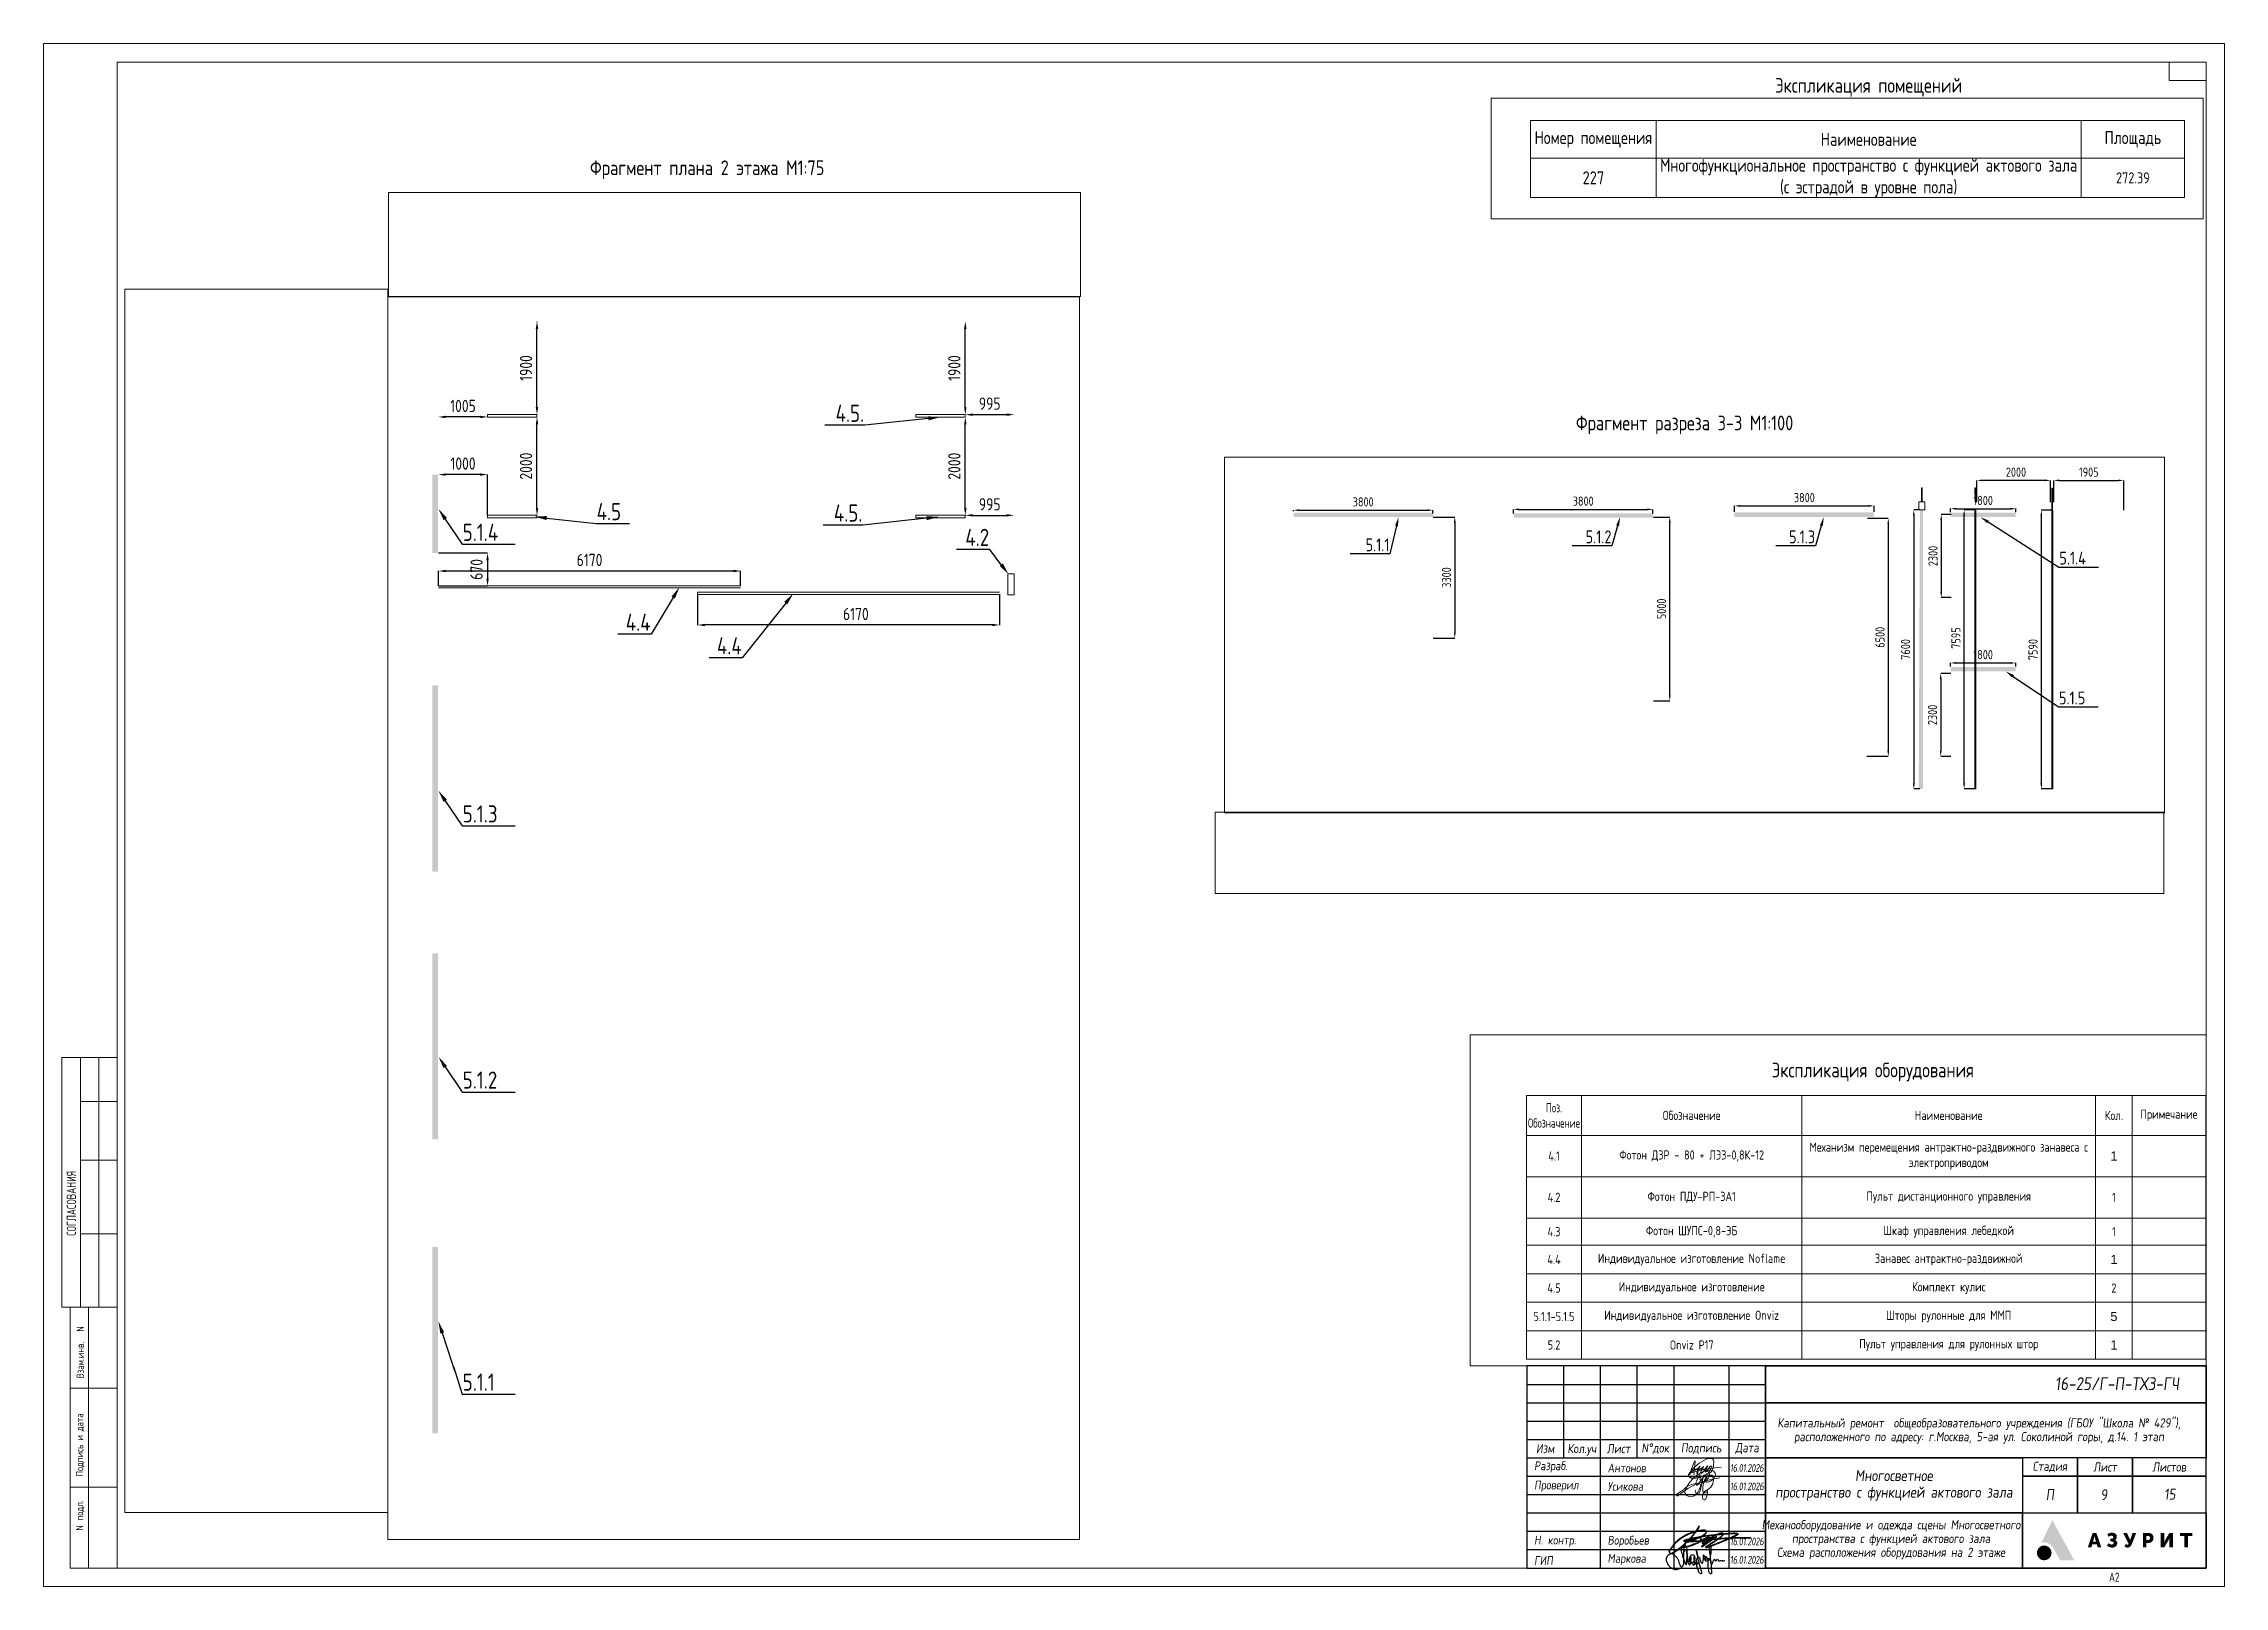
# Paper-space layout 'Layout1' of a CAD drawing. Header units: millimetres. Extents: x 0 to 594, y 0 to 420.
# The model-space entities are those that its viewports show. They can reach past a viewport. Long polylines and large blocks are cut down to what shows.
import ezdxf
from ezdxf import colors
from ezdxf.entities.mleader import LeaderData, LeaderLine
from ezdxf.enums import TextEntityAlignment as Align
from ezdxf.math import Vec2, Vec3

# ---------------------------------------------------------------- set-up
doc = ezdxf.new("R2010")
doc.units = ezdxf.units.MM
for name, color, linetype in [('_STAMP', 7, 'Continuous'), ('A-HATCH-FACADE', 7, 'Continuous'), ('EI_DIMS_DETAIL', 7, 'Continuous')]:
    doc.layers.add(name, color=color, linetype=linetype)
for name, color, linetype, lineweight in [('_TEXT', 7, 'Continuous', 30), ('М. Роспись', 21, 'Continuous', 13), ('ПОДПИСИ', 160, 'Continuous', 25)]:
    doc.layers.add(name, color=color, linetype=linetype, lineweight=lineweight)
doc.styles.add('GOST type A', font='GOST.TTF')
doc.styles.add('ISOCUPER', font='isocpeur.ttf', dxfattribs={"width": 0.85, "oblique": 7})
doc.styles.get("Standard").update_dxf_attribs({"font": 'GOST.TTF'})
doc.dimstyles.get("Standard").update_dxf_attribs({"dimtxt": 250, "dimasz": 150, "dimexe": 0.18, "dimexo": 0.0625, "dimgap": 100, "dimtad": 1, "dimdec": 0, "dimrnd": 5, "dimzin": 0, "dimdsep": 46, "dimtxsty": 'Standard', "dimcen": 0.09, "dimadec": 0, "dimazin": 0, "dimtfac": 1, "dimtdec": 0, "dimtofl": 0, "dimtmove": 0, "dimatfit": 3, "dimfxl": 1, "dimtolj": 1, "dimtzin": 0, "dimarcsym": 0})

psp = doc.layouts.get("Layout1")

# ---------------------------------------------------------------- texts
at = {"lineweight": 9, "char_height": 4, "attachment_point": 1}
for s, width, insert in [('Экспликация помещений', 113.9548, (471.99, 411.05)), ('Фрагмент плана 2 этажа М1:75', 135.1242, (149.18, 388.61)), ('Фрагмент разреза 3-3 M1:100', 116.5117, (417.72, 319.14)), ('Экспликация оборудования', 113.9548, (471.08, 142.98))]:
    psp.add_mtext_dynamic_manual_height_columns(s, width=width, gutter_width=12.5, heights=[0], dxfattribs=dict(at, insert=insert))
at = {"layer": '_TEXT', "char_height": 3, "attachment_point": 5, "style": 'ISOCUPER'}
for s, insert in [('9', (561.54, 25.36)), ('15', (579.49, 25.48))]:
    psp.add_mtext_dynamic_manual_height_columns(s, width=13.3529, gutter_width=12.5, heights=[9.08], dxfattribs=dict(at, insert=insert))
at = {"layer": '_TEXT', "insert": (503.57, 13.09), "char_height": 2.5, "attachment_point": 5, "line_spacing_factor": 0.9, "style": 'ISOCUPER'}
psp.add_mtext_dynamic_manual_height_columns('Механооборудование и одежда сцены Многосветного \\Pпространства с функцией актового зала \\PСхема расположения оборудования на 2 этаже', width=70.2605, gutter_width=0, heights=[24.08], dxfattribs=at)

msp = doc.modelspace()

# ---------------------------------------------------------------- blocks, each defined once
blk = doc.blocks.new('*U41')
at = {"lineweight": 9}
for p, q in [((-15, 410), (-15, 415)), ((-5, 410), (-15, 410)), ((-589, 76), (-589, 144)), ((-589, 144), (-574, 144)), ((-584, 76), (-584, 144)), ((-579, 76), (-579, 144)), ((-584, 132), (-574, 132)), ((-584, 116), (-574, 116)), ((-584, 96), (-574, 96)), ((-589, 76), (-574, 76)), ((-586.75, 5), (-586.75, 76)), ((-581.75, 76), (-581.75, 5)), ((-574, 54), (-586.75, 54)), ((-574, 27), (-586.75, 27)), ((-586.75, 5), (-574, 5)), ((-55, 5), (-5, 5))]:
    blk.add_line(p, q, dxfattribs=at)
for points in [[(-594, 420), (0, 420), (0, 0), (-594, 0)], [(-574, 415), (-5, 415), (-5, 5), (-574, 5)]]:
    blk.add_lwpolyline(points, close=True, dxfattribs=at)
at = {"lineweight": 9, "width": 0.9}
for s, height, p in [('СОГЛАСОВАНИЯ', 2.5, (-585.19, 95.46)), ('Взам.инв.', 2, (-583.02, 56.6)), ('Подпись и дата', 2, (-583.21, 29.95)), ('подл.', 2, (-583.21, 17.98)), ('N ', 2, (-583.21, 15.19))]:
    blk.add_text(s, height=height, rotation=90, dxfattribs=at).set_placement(p)
at = {"lineweight": 9}
blk.add_text('N', height=2, rotation=90, dxfattribs=at).set_placement((-583.02, 69.36))
at = {"lineweight": 9, "width": 0.9}
for tag, p in [('Номер_листа', (-10.11, 412.61)), ('ФОРМАТ', (-30, 2.5))]:
    blk.add_attdef(tag, text='', height=2.5, dxfattribs=at).set_placement(p, align=Align.MIDDLE_CENTER)
blk = doc.blocks.new('Логотип Азурит')
at = {"layer": '_STAMP', "linetype": 'Continuous', "true_color": 0x2a3756}
h = blk.add_hatch(color=159, dxfattribs=at)
h.dxf.hatch_style = 1
h.paths.add_polyline_path([(-39.4, 8.5), (-40.02, 9.65), (-40.61, 10.74), (-41.14, 11.7), (-41.62, 12.59), (-41.79, 12.89), (-41.86, 13.01), (-41.91, 12.94), (-41.99, 12.78), (-42.39, 11.96), (-42.77, 11.18), (-43.09, 10.5), (-43.47, 9.72), (-44.18, 8.26), (-44.5, 7.6), (-44.73, 7.14), (-44.85, 6.9), (-44.7, 6.93), (-44.51, 6.95), (-44.27, 6.97), (-44.09, 6.97), (-43.91, 6.96), (-43.74, 6.94), (-43.56, 6.91), (-43.39, 6.87), (-43.22, 6.81), (-43.05, 6.75), (-42.89, 6.68), (-42.73, 6.59), (-42.58, 6.5), (-42.43, 6.4), (-42.29, 6.29), (-42.15, 6.17), (-42.03, 6.04), (-41.91, 5.91), (-41.79, 5.77), (-41.72, 5.65), (-41.63, 5.5), (-41.3, 4.9), (-41.02, 4.39), (-40.57, 3.56), (-40.05, 2.59), (-39.78, 2.11), (-37.86, 2.11), (-36.5, 2.11), (-35.94, 2.12), (-36.48, 3.13), (-36.82, 3.75), (-37.16, 4.37), (-37.67, 5.33), (-38.2, 6.3), (-38.54, 6.93), (-38.87, 7.53)])
at = {"layer": '_STAMP', "linetype": 'Continuous', "true_color": 0x1447b7}
h = blk.add_hatch(color=162, dxfattribs=at)
h.dxf.hatch_style = 1
h.paths.add_polyline_path([(-42.09, 4.22), (-42.11, 4.4), (-42.15, 4.58), (-42.2, 4.76), (-42.27, 4.93), (-42.35, 5.1), (-42.45, 5.26), (-42.57, 5.41), (-42.7, 5.55), (-42.8, 5.64), (-42.91, 5.72), (-43.14, 5.86), (-43.38, 5.97), (-43.63, 6.05), (-43.89, 6.09), (-44.15, 6.1), (-44.42, 6.07), (-44.55, 6.04), (-44.68, 6.01), (-44.87, 5.94), (-45.05, 5.85), (-45.22, 5.74), (-45.37, 5.62), (-45.51, 5.49), (-45.63, 5.35), (-45.75, 5.19), (-45.84, 5.03), (-45.92, 4.85), (-45.98, 4.67), (-46.03, 4.49), (-46.06, 4.29), (-46.07, 4.1), (-46.05, 3.9), (-46.02, 3.7), (-45.97, 3.51), (-45.92, 3.37), (-45.87, 3.24), (-45.8, 3.11), (-45.72, 2.99), (-45.64, 2.88), (-45.54, 2.77), (-45.44, 2.67), (-45.33, 2.57), (-45.22, 2.49), (-45.1, 2.41), (-44.98, 2.34), (-44.85, 2.28), (-44.72, 2.22), (-44.58, 2.18), (-44.44, 2.15), (-44.3, 2.13), (-44.05, 2.12), (-43.8, 2.14), (-43.57, 2.19), (-43.34, 2.26), (-43.12, 2.37), (-42.92, 2.5), (-42.73, 2.65), (-42.56, 2.83), (-42.44, 2.99), (-42.34, 3.15), (-42.26, 3.32), (-42.19, 3.49), (-42.14, 3.67), (-42.11, 3.85), (-42.09, 4.03)])
at = {"layer": '_STAMP', "linetype": 'Continuous', "true_color": 0x2a3756}
h = blk.add_hatch(color=159, dxfattribs=at)
h.dxf.hatch_style = 1
h.paths.add_polyline_path([(-29.3, 7.88), (-29.63, 8.84), (-29.86, 9.53), (-30.37, 9.54), (-30.87, 9.54), (-30.93, 9.38), (-31.26, 8.4), (-31.64, 7.27), (-31.97, 6.31), (-32.19, 5.64), (-32.05, 5.63), (-31.71, 5.62), (-31.23, 5.62), (-31.11, 6.03), (-30.99, 6.44), (-30.37, 6.44), (-29.75, 6.44), (-29.63, 6.03), (-29.52, 5.62), (-29.03, 5.62), (-28.54, 5.62), (-28.6, 5.8), (-28.93, 6.79)])
h.paths.add_polyline_path([(-30.77, 7.21), (-30.74, 7.31), (-30.56, 7.93), (-30.43, 8.43), (-30.39, 8.59), (-30.37, 8.65), (-30.35, 8.64), (-30.31, 8.45), (-30.22, 8.08), (-30.11, 7.66), (-30.01, 7.33), (-29.97, 7.21), (-30.37, 7.21)], flags=16)
h = blk.add_hatch(color=159, dxfattribs=at)
h.dxf.hatch_style = 1
h.paths.add_polyline_path([(-24.39, 7.35), (-24.47, 7.43), (-24.56, 7.5), (-24.66, 7.56), (-24.81, 7.65), (-24.74, 7.69), (-24.65, 7.75), (-24.55, 7.86), (-24.45, 7.97), (-24.38, 8.09), (-24.35, 8.18), (-24.32, 8.25), (-24.31, 8.34), (-24.3, 8.45), (-24.3, 8.65), (-24.31, 8.73), (-24.34, 8.82), (-24.41, 8.99), (-24.51, 9.14), (-24.63, 9.28), (-24.78, 9.39), (-24.95, 9.48), (-25.13, 9.55), (-25.34, 9.59), (-25.56, 9.6), (-25.74, 9.6), (-25.91, 9.58), (-26.08, 9.55), (-26.23, 9.51), (-26.39, 9.46), (-26.53, 9.39), (-26.67, 9.32), (-26.8, 9.23), (-26.9, 9.15), (-26.81, 8.98), (-26.64, 8.66), (-26.54, 8.5), (-26.51, 8.5), (-26.46, 8.54), (-26.35, 8.61), (-26.21, 8.67), (-26.07, 8.73), (-25.93, 8.77), (-25.82, 8.79), (-25.72, 8.79), (-25.62, 8.79), (-25.53, 8.76), (-25.46, 8.73), (-25.39, 8.68), (-25.34, 8.62), (-25.3, 8.55), (-25.26, 8.45), (-25.26, 8.36), (-25.27, 8.27), (-25.32, 8.18), (-25.36, 8.13), (-25.39, 8.08), (-25.44, 8.05), (-25.49, 8.02), (-25.63, 7.99), (-25.84, 7.98), (-26.1, 7.97), (-26.1, 7.6), (-26.1, 7.24), (-25.78, 7.23), (-25.54, 7.21), (-25.45, 7.2), (-25.38, 7.18), (-25.33, 7.15), (-25.28, 7.12), (-25.25, 7.08), (-25.21, 7.02), (-25.19, 6.96), (-25.17, 6.9), (-25.17, 6.76), (-25.18, 6.7), (-25.2, 6.64), (-25.23, 6.58), (-25.26, 6.53), (-25.31, 6.49), (-25.37, 6.45), (-25.44, 6.43), (-25.52, 6.41), (-25.69, 6.39), (-25.78, 6.39), (-25.87, 6.41), (-26, 6.45), (-26.16, 6.51), (-26.3, 6.6), (-26.43, 6.69), (-26.53, 6.76), (-26.77, 6.45), (-26.93, 6.26), (-26.97, 6.2), (-26.98, 6.15), (-26.97, 6.11), (-26.94, 6.07), (-26.82, 5.97), (-26.62, 5.84), (-26.41, 5.73), (-26.19, 5.65), (-25.97, 5.59), (-25.78, 5.57), (-25.53, 5.57), (-25.3, 5.58), (-25.12, 5.61), (-24.99, 5.65), (-24.87, 5.71), (-24.75, 5.78), (-24.64, 5.85), (-24.54, 5.94), (-24.45, 6.03), (-24.37, 6.13), (-24.31, 6.23), (-24.25, 6.37), (-24.21, 6.51), (-24.2, 6.66), (-24.2, 6.82), (-24.21, 6.94), (-24.24, 7.06), (-24.28, 7.16), (-24.33, 7.26)])
h = blk.add_hatch(color=159, dxfattribs=at)
h.dxf.hatch_style = 1
h.paths.add_polyline_path([(-19.61, 8.04), (-19.36, 8.68), (-19.14, 9.22), (-19.03, 9.53), (-19.17, 9.54), (-19.52, 9.54), (-20.02, 9.54), (-20.05, 9.44), (-20.31, 8.65), (-20.59, 7.81), (-20.63, 7.68), (-20.66, 7.62), (-20.67, 7.61), (-20.7, 7.67), (-20.82, 7.97), (-21.01, 8.4), (-21.34, 9.1), (-21.54, 9.54), (-22.06, 9.54), (-22.58, 9.54), (-22.4, 9.17), (-21.88, 8.17), (-21.32, 7.06), (-21.11, 6.63), (-21.09, 6.56), (-21.1, 6.52), (-21.15, 6.45), (-21.21, 6.41), (-21.28, 6.38), (-21.37, 6.37), (-21.45, 6.37), (-21.55, 6.39), (-21.64, 6.43), (-21.74, 6.49), (-21.82, 6.53), (-21.86, 6.49), (-21.92, 6.39), (-22.11, 6.05), (-22.23, 5.85), (-22.18, 5.81), (-22.08, 5.75), (-21.95, 5.69), (-21.81, 5.63), (-21.69, 5.59), (-21.51, 5.57), (-21.31, 5.57), (-21.12, 5.59), (-20.97, 5.62), (-20.88, 5.66), (-20.79, 5.71), (-20.71, 5.77), (-20.63, 5.84), (-20.56, 5.93), (-20.48, 6.02), (-20.35, 6.23), (-20.28, 6.35), (-20.21, 6.51), (-19.92, 7.25)])
h = blk.add_hatch(color=159, dxfattribs=at)
h.dxf.hatch_style = 1
h.paths.add_polyline_path([(-14.46, 7.53), (-14.41, 7.64), (-14.37, 7.74), (-14.33, 7.96), (-14.31, 8.19), (-14.32, 8.41), (-14.37, 8.63), (-14.45, 8.83), (-14.5, 8.93), (-14.55, 9.02), (-14.62, 9.1), (-14.69, 9.18), (-14.81, 9.29), (-14.92, 9.37), (-15.06, 9.43), (-15.21, 9.49), (-15.33, 9.52), (-15.49, 9.53), (-16.3, 9.54), (-17.21, 9.54), (-17.21, 7.58), (-17.21, 5.62), (-16.73, 5.62), (-16.25, 5.62), (-16.25, 6.23), (-16.25, 6.83), (-15.87, 6.83), (-15.58, 6.84), (-15.35, 6.86), (-15.17, 6.91), (-14.99, 6.98), (-14.83, 7.08), (-14.69, 7.2), (-14.56, 7.36)])
h.paths.add_polyline_path([(-15.6, 7.68), (-15.67, 7.66), (-15.95, 7.66), (-16.25, 7.66), (-16.25, 8.2), (-16.25, 8.74), (-15.93, 8.73), (-15.64, 8.72), (-15.57, 8.7), (-15.51, 8.67), (-15.42, 8.6), (-15.35, 8.51), (-15.32, 8.45), (-15.3, 8.39), (-15.29, 8.19), (-15.29, 8.07), (-15.3, 8), (-15.32, 7.94), (-15.35, 7.88), (-15.39, 7.82), (-15.43, 7.78), (-15.53, 7.71)], flags=16)
h = blk.add_hatch(color=159, dxfattribs=at)
h.dxf.hatch_style = 1
h.paths.add_polyline_path([(-10.09, 7.82), (-9.98, 8.03), (-9.94, 8.12), (-9.95, 7.93), (-9.96, 7.49), (-9.97, 6.69), (-9.97, 5.62), (-9.5, 5.62), (-9.04, 5.62), (-9.04, 7.58), (-9.04, 9.54), (-9.51, 9.54), (-9.99, 9.54), (-10.36, 8.91), (-10.84, 8.1), (-11.03, 7.78), (-11.26, 7.34), (-11.37, 7.13), (-11.42, 7.05), (-11.41, 7.31), (-11.39, 7.78), (-11.39, 8.55), (-11.39, 9.54), (-11.86, 9.54), (-12.34, 9.54), (-12.34, 7.58), (-12.34, 5.62), (-11.86, 5.62), (-11.37, 5.62), (-11.18, 5.95), (-10.61, 6.89), (-10.31, 7.42)])
h = blk.add_hatch(color=159, dxfattribs=at)
h.dxf.hatch_style = 1
h.paths.add_polyline_path([(-3.74, 9.14), (-3.74, 9.54), (-5.42, 9.54), (-7.09, 9.54), (-7.09, 9.14), (-7.09, 8.74), (-6.5, 8.74), (-5.9, 8.74), (-5.9, 7.18), (-5.9, 5.62), (-5.43, 5.62), (-4.95, 5.62), (-4.95, 7.18), (-4.95, 8.74), (-4.35, 8.74), (-3.74, 8.74)])
blk = doc.blocks.new('Воробьев')
at = {"color": 0}
for points in [[(9, 6.23), (8.81, 5.8), (8.47, 5.27), (8.06, 4.65), (7.64, 4.14), (7.22, 3.56), (6.72, 3.01), (6.11, 2.31), (5.34, 1.61), (4.69, 1), (3.94, 0.4), (3.23, -0.16), (2.53, -0.65), (1.89, -1.09), (1.34, -1.28), (1.02, -1.07), (0.94, -0.69), (1.15, -0.19), (1.44, 0.22), (1.96, 0.94), (2.46, 1.52), (2.89, 1.97), (3.29, 2.38), (3.79, 2.78), (4.4, 3.2), (5.19, 3.67), (5.98, 4.05), (6.55, 4.3), (7.29, 4.56), (7.91, 4.74), (8.67, 4.94), (9.55, 5.11), (10.18, 5.19), (10.76, 5.1), (10.97, 4.89), (10.94, 4.46), (10.66, 4.11), (10.33, 3.82), (9.6, 3.39), (8.89, 3.03), (8.22, 2.76), (7.46, 2.41), (6.88, 2.19), (6.5, 2.15), (6.49, 2.23), (6.75, 2.44), (7.37, 2.71), (8.05, 2.96), (8.6, 3.07), (9.07, 3.1), (9.42, 3.03), (9.52, 2.83), (9.47, 2.44), (9.3, 2.18), (8.99, 1.9), (8.61, 1.65), (8.09, 1.43), (7.11, 1.04), (6.25, 0.73), (5.34, 0.49), (4.81, 0.42), (4.32, 0.49), (4.32, 0.67), (4.44, 0.76), (4.61, 0.86), (5.42, 1.09)], [(9.07, 6.13), (8.88, 5.69), (8.54, 5.16), (8.13, 4.55), (7.71, 4.04), (7.29, 3.45), (6.79, 2.9), (6.18, 2.21), (5.41, 1.5), (4.76, 0.9), (4, 0.29), (3.3, -0.27), (2.6, -0.76), (1.96, -1.19), (1.41, -1.38), (1.09, -1.18), (1.01, -0.79), (1.22, -0.29), (1.51, 0.12), (2.03, 0.83), (2.53, 1.42), (2.96, 1.86), (3.36, 2.27), (3.86, 2.67), (4.47, 3.1), (5.26, 3.56), (6.05, 3.95), (6.62, 4.2), (7.36, 4.46), (7.98, 4.63), (8.74, 4.84), (9.62, 5), (10.25, 5.09), (10.83, 5), (11.04, 4.78), (11.01, 4.35), (10.73, 4), (10.4, 3.71), (9.67, 3.29), (8.96, 2.92), (8.29, 2.65), (7.53, 2.31), (6.95, 2.09), (6.57, 2.04), (6.56, 2.12), (6.82, 2.34), (7.44, 2.61), (8.12, 2.86), (8.67, 2.96), (9.14, 3), (9.49, 2.92), (9.59, 2.73), (9.54, 2.34), (9.37, 2.08), (9.06, 1.8), (8.68, 1.55), (8.16, 1.32), (7.18, 0.93), (6.32, 0.63), (5.41, 0.38), (4.88, 0.32), (4.39, 0.39), (4.39, 0.56), (4.51, 0.66), (4.68, 0.76), (5.49, 0.98)]]:
    blk.add_spline(points, degree=3, dxfattribs=at)
for points in [[(23.09, 3.04), (19.6, 2.99), (16.88, 2.95), (15.26, 2.8), (13.68, 2.68), (11.9, 2.53), (10.74, 2.41), (9.29, 2.14), (7.52, 2.04), (6.46, 1.95), (5.89, 1.94), (5.28, 1.96), (4.94, 2.06), (4.85, 2.22), (4.95, 2.31), (5.22, 2.4), (5.81, 2.6), (6.31, 2.74), (6.95, 2.9), (7.74, 3.05), (9.12, 3.32), (11.12, 3.63), (12.77, 3.84), (14.84, 4.04), (16.43, 4.21), (17.58, 4.27), (18.78, 4.34), (19.26, 4.28), (19.55, 4.19), (19.63, 4.04), (19.5, 3.92), (19.23, 3.75), (18.51, 3.41), (17.75, 3.07), (16.46, 2.49), (15.49, 2.1), (14.61, 1.73), (13.82, 1.42), (13.18, 1.2), (12.55, 0.9), (11.86, 0.65), (11.27, 0.44), (10.95, 0.4), (10.83, 0.43), (10.84, 0.49), (10.93, 0.59), (11.35, 0.85), (11.85, 1.24), (12.69, 1.78), (13.15, 2.09), (13.75, 2.47), (14.58, 3.04), (15.03, 3.38), (15.41, 3.75), (15.63, 4.03), (15.6, 4.2), (15.48, 4.27), (15.14, 4.32), (14.86, 4.24), (14.51, 4.16), (14.21, 4.04), (13.45, 3.79), (13.02, 3.58), (12.51, 3.22), (11.86, 2.75), (11.26, 2.22), (10.74, 1.69), (10.22, 1.14), (9.48, 0.44), (9.91, 0.77), (10.4, 1.13), (10.94, 1.5), (11.68, 1.99), (13.09, 2.87), (13.46, 3.15), (13.93, 3.43), (13.64, 3.3), (13.14, 3.07), (12.58, 2.83), (12.04, 2.58), (10.84, 2.06), (10.51, 1.91), (10.03, 1.87), (9.83, 2.07), (10.16, 2.37), (10.72, 2.68), (11.51, 3.12), (11.91, 3.2), (12.37, 3.24), (12.59, 3.05), (12.34, 2.77), (11.77, 2.09), (11.32, 1.81), (10.87, 1.54), (10.48, 1.35), (10.03, 1.33), (9.92, 1.56), (10.05, 1.81), (10.29, 2.09), (10.63, 2.48), (11.01, 2.79), (11.56, 3.15), (11.75, 3.24), (11, 2.99), (10.23, 2.6), (9.88, 2.39), (9.2, 1.91)], [(23.16, 2.93), (19.67, 2.89), (16.95, 2.84), (15.33, 2.7), (13.75, 2.58), (11.97, 2.43), (10.81, 2.31), (9.36, 2.04), (7.59, 1.93), (6.53, 1.85), (5.96, 1.84), (5.35, 1.86), (5.01, 1.96), (4.92, 2.11), (5.02, 2.2), (5.29, 2.3), (5.88, 2.5), (6.38, 2.64), (7.02, 2.8), (7.81, 2.95), (9.19, 3.22), (11.19, 3.52), (12.84, 3.73), (14.91, 3.94), (16.5, 4.11), (17.65, 4.16), (18.85, 4.23), (19.33, 4.18), (19.62, 4.08), (19.7, 3.94), (19.57, 3.82), (19.3, 3.65), (18.58, 3.3), (17.82, 2.97), (16.53, 2.39), (15.56, 1.99), (14.68, 1.63), (13.89, 1.32), (13.25, 1.09), (12.62, 0.79), (11.93, 0.54), (11.34, 0.33), (11.02, 0.3), (10.9, 0.32), (10.91, 0.39), (11, 0.48), (11.42, 0.75), (11.92, 1.13), (12.75, 1.68), (13.22, 1.98), (13.82, 2.37), (14.65, 2.93), (15.1, 3.28), (15.48, 3.65), (15.7, 3.93), (15.67, 4.1), (15.55, 4.17), (15.21, 4.22), (14.93, 4.14), (14.58, 4.06), (14.28, 3.93), (13.52, 3.68), (13.09, 3.47), (12.58, 3.12), (11.93, 2.65), (11.33, 2.11), (10.81, 1.58), (10.29, 1.03), (9.55, 0.33), (9.98, 0.66), (10.47, 1.03), (11.01, 1.4), (11.75, 1.89), (13.16, 2.77), (13.53, 3.04), (14, 3.32), (13.71, 3.19), (13.21, 2.96), (12.65, 2.73), (12.11, 2.48), (10.91, 1.95), (10.58, 1.8), (10.1, 1.76), (9.9, 1.96), (10.23, 2.26), (10.79, 2.58), (11.58, 3.02), (11.98, 3.1), (12.44, 3.13), (12.66, 2.95), (12.41, 2.67), (11.84, 1.99), (11.39, 1.7), (10.94, 1.43), (10.55, 1.24), (10.1, 1.23), (9.99, 1.46), (10.12, 1.71), (10.36, 1.99), (10.7, 2.37), (11.08, 2.68), (11.63, 3.05), (11.82, 3.14), (11.07, 2.89), (10.3, 2.49), (9.95, 2.28), (9.27, 1.8)]]:
    blk.add_open_spline(points, degree=3, dxfattribs=at)
blk = doc.blocks.new('Маркова')
at = {"layer": 'ПОДПИСИ'}
for points in [[(44384.96, 26840.5), (44384.84, 26841), (44384.62, 26841.2), (44384.35, 26841.2), (44384.24, 26840.96), (44384.24, 26840.55), (44384.41, 26840.01), (44384.62, 26839.21), (44384.92, 26838.49), (44385.18, 26837.92), (44385.36, 26839.06), (44385.43, 26839.91), (44385.43, 26840.64), (44385.43, 26840.89), (44385.19, 26840.95), (44385.19, 26840.77), (44385.34, 26839.78), (44385.66, 26838.18), (44385.84, 26837.88), (44386.06, 26838.38), (44386.19, 26839.11), (44386.19, 26839.42), (44385.86, 26839.42), (44385.74, 26839.02), (44385.85, 26838.57), (44386.16, 26838.35), (44386.41, 26838.02), (44386.59, 26837.89), (44386.84, 26838.65), (44386.91, 26839.29), (44386.72, 26839.71), (44386.37, 26839.83), (44386.03, 26839.65), (44385.9, 26839.34), (44386.01, 26838.87), (44386.13, 26838.49), (44386.23, 26838.35), (44386.53, 26838.44), (44386.8, 26838.81), (44386.69, 26839.42), (44386.69, 26838.93), (44386.91, 26838.2), (44387.08, 26838.02), (44387.16, 26837.94), (44387.37, 26838.08), (44387.53, 26839.05), (44387.42, 26839.79), (44387.17, 26840.7), (44387.77, 26837.87), (44387.91, 26837.45), (44388.05, 26836.95), (44388.14, 26836.54), (44388.14, 26836.2), (44387.88, 26836.28), (44387.54, 26836.8), (44387.3, 26837.47), (44387.19, 26838.24), (44387.19, 26838.85), (44387.56, 26839.4), (44387.69, 26839.4), (44387.84, 26838.89), (44387.99, 26838.52), (44388.2, 26838.24), (44388.31, 26838.24), (44388.45, 26838.62), (44388.56, 26839.33), (44388.56, 26839.82), (44388.99, 26838.58), (44388.84, 26839.38), (44388.96, 26839.55), (44389.15, 26839.24), (44389.31, 26838.93), (44389.48, 26838.73), (44389.74, 26839.03), (44389.9, 26839.65), (44390, 26840.29), (44389.86, 26841.59), (44389.69, 26841.82), (44389.56, 26841.68), (44389.56, 26841.3), (44389.7, 26840.31), (44389.89, 26838.82), (44389.99, 26837.79), (44389.99, 26837.09), (44389.99, 26836.15), (44389.72, 26836.32), (44389.53, 26836.9), (44389.4, 26837.91), (44389.4, 26838.5), (44389.48, 26839.15), (44389.86, 26838.76), (44389.86, 26838.62), (44390.05, 26838.01), (44390.31, 26838.39), (44390.66, 26839.02), (44390.82, 26838.67), (44391.19, 26839.01), (44391.41, 26838.69), (44391.93, 26838.78), (44392.24, 26838.65), (44392.64, 26838.79)], [(44384.16, 26837.52), (44384.02, 26837.95), (44383.86, 26838.46), (44383.67, 26838.92), (44383.36, 26839.36), (44382.92, 26839.82), (44382.37, 26840.02), (44381.91, 26839.87), (44381.53, 26839.53), (44381.38, 26839.14), (44381.38, 26838.69), (44381.61, 26838.16), (44381.82, 26837.83), (44382.25, 26837.39), (44382.84, 26837.07), (44383.53, 26837.07), (44383.96, 26837.22), (44384.63, 26837.82), (44384.75, 26838.6), (44384.75, 26839.25), (44384.75, 26840.2), (44384.75, 26840.92)]]:
    blk.add_spline(points, degree=3, dxfattribs=at)
blk = doc.blocks.new('Антонов')
at = {"color": 5, "lineweight": 13}
for points in [[(0.27, 1.09), (0.97, 1.86), (1.9, 2.63), (2.75, 3.17), (3.21, 3.4), (3.62, 3.53), (4.02, 3.56), (4.31, 3.51), (4.49, 3.41), (4.62, 3.21), (4.68, 2.99), (4.68, 2.7), (4.66, 2.44), (4.61, 2.14), (4.54, 1.81), (4.46, 1.5), (4.37, 1.29), (4.25, 1.09), (4.1, 0.9), (3.96, 0.79), (3.82, 0.73), (3.76, 0.76), (3.74, 0.82), (3.75, 0.88), (3.8, 1), (3.99, 1.36), (4.21, 1.75), (4.31, 2), (4.27, 2.06), (4.22, 2.09), (4.15, 2.08), (4.08, 2.05), (4.01, 2), (3.96, 1.96), (3.35, 1.16), (3.17, 0.96), (3.06, 0.89), (3.04, 0.95), (3.06, 1.02), (3.18, 1.28), (3.38, 1.69), (3.5, 1.95), (3.53, 2.06), (3.53, 2.1), (3.49, 2.1), (3.46, 2.09), (3.4, 2.05), (3.37, 2.02), (3.36, 1.99), (3.34, 1.96), (3.32, 1.92), (3.3, 1.9), (3.29, 1.88), (3.02, 1.49), (2.86, 1.24), (2.72, 1.03), (2.55, 0.86), (2.41, 0.75), (2.33, 0.73), (2.27, 0.73), (2.25, 0.75), (2.23, 0.79), (2.21, 0.83), (2.21, 0.87), (2.2, 0.91), (2.2, 0.95), (2.21, 0.98), (2.23, 1.03), (2.25, 1.06), (2.28, 1.15), (2.3, 1.21), (2.36, 1.42), (2.42, 1.55), (2.48, 1.64), (2.55, 1.73), (2.59, 1.8), (2.64, 1.85), (2.67, 1.9), (2.71, 1.95), (2.71, 1.98), (2.65, 1.93), (2.62, 1.88), (2.55, 1.8), (2.49, 1.75), (2.4, 1.7), (2.33, 1.66), (2.28, 1.62), (2.22, 1.57), (2.18, 1.54), (2.13, 1.52), (2.1, 1.5), (2.06, 1.48), (2.02, 1.47), (1.97, 1.46), (1.91, 1.44), (1.87, 1.43), (1.85, 1.44), (1.82, 1.45), (1.8, 1.46), (1.77, 1.45), (1.75, 1.37), (1.75, 1.29), (1.72, 1.23), (1.69, 1.16), (1.67, 1.1), (1.66, 1.06), (1.65, 0.95), (1.63, 0.87), (1.61, 0.81), (1.61, 0.76), (1.58, 0.67), (1.55, 0.61), (1.49, 0.58), (1.47, 0.6), (1.46, 0.66), (1.45, 0.69), (1.45, 0.76), (1.47, 0.82), (1.47, 0.87), (1.49, 0.92), (1.52, 0.99), (1.56, 1.07), (1.58, 1.12), (1.58, 1.17), (1.6, 1.22), (1.61, 1.25), (1.62, 1.29), (1.63, 1.35), (1.65, 1.4), (1.7, 1.51), (1.71, 1.55), (1.73, 1.59), (1.76, 1.63), (1.79, 1.67), (1.83, 1.72), (1.85, 1.77), (1.89, 1.83), (1.92, 1.87), (1.97, 1.93), (2.01, 1.98), (2.03, 2.02), (2.06, 2.09), (2.04, 2.04), (1.99, 1.97), (1.91, 1.88), (1.84, 1.8), (1.74, 1.73), (1.6, 1.66), (1.5, 1.59), (1.4, 1.55), (1.18, 1.46), (1.12, 1.43), (1.05, 1.39), (0.99, 1.35), (0.89, 1.33), (0.84, 1.32), (0.77, 1.3), (0.72, 1.29), (0.64, 1.27), (0.5, 1.26), (0.44, 1.25), (0.34, 1.17), (0.13, 0.91), (0.07, 0.83), (0.04, 0.79), (0, 0.74), (-0.04, 0.67), (-0.06, 0.61), (-0.08, 0.58), (-0.11, 0.52), (-0.12, 0.5), (-0.15, 0.4), (-0.16, 0.35), (-0.15, 0.28), (-0.13, 0.23), (-0.12, 0.17), (-0.11, 0.13), (-0.03, 0.03), (0.03, -0.03), (0.07, -0.06), (0.14, -0.09), (0.22, -0.13), (0.27, -0.15), (0.36, -0.2), (0.44, -0.23), (0.55, -0.24), (0.63, -0.23), (0.71, -0.24), (0.76, -0.24), (0.84, -0.24), (0.9, -0.25), (0.97, -0.24), (1.01, -0.24), (1.09, -0.23), (1.15, -0.23), (1.23, -0.22), (1.29, -0.2), (1.36, -0.19), (1.42, -0.17), (1.5, -0.16), (1.75, -0.11), (1.9, -0.1), (2, -0.08), (2.05, -0.06), (2.12, -0.03), (2.18, -0.01), (2.26, 0.01), (2.33, 0.04), (2.45, 0.08), (2.52, 0.11), (2.58, 0.14), (2.63, 0.17), (2.72, 0.21), (2.79, 0.25), (2.84, 0.25), (3.02, 0.34), (3.1, 0.38), (3.15, 0.4), (3.25, 0.47), (3.27, 0.51), (3.35, 0.56), (3.44, 0.62), (3.61, 0.69), (3.61, 0.67), (3.52, 0.62), (3.45, 0.56), (3.31, 0.49), (3.19, 0.42), (3.13, 0.37), (2.98, 0.25), (2.94, 0.21), (2.88, 0.15), (2.84, 0.09), (2.82, 0.07), (2.76, 0.03), (2.72, -0.01), (2.58, -0.18), (2.52, -0.25), (2.45, -0.34), (2.38, -0.44), (2.29, -0.6), (2.23, -0.71), (2.21, -0.82), (2.19, -0.91), (2.2, -0.99), (2.22, -1.03), (2.26, -1.07), (2.31, -1.12), (2.41, -1.18), (2.48, -1.17), (2.59, -1.15), (2.77, -1.09), (2.86, -1.01), (2.96, -0.95), (3.16, -0.77), (3.34, -0.59), (3.49, -0.4), (3.59, -0.27), (3.66, -0.15), (3.73, -0.03), (3.83, 0.19), (3.85, 0.31), (3.85, 0.42), (3.86, 0.47), (3.86, 0.53), (3.85, 0.62), (3.78, 0.75), (3.74, 0.84), (3.66, 0.93), (3.6, 1.03), (3.54, 1.07), (3.46, 1.11), (3.41, 1.15), (3.19, 1.3), (3.09, 1.34), (3.01, 1.38), (2.96, 1.41), (2.89, 1.46), (2.79, 1.47), (2.64, 1.51), (2.52, 1.53), (2.42, 1.54), (2.34, 1.56), (2.24, 1.57), (2.22, 1.57)], [(0.08, 0.39), (0.21, 0.87), (0.4, 1.54), (0.68, 2.21), (0.94, 2.84), (1.09, 3.08), (1.12, 2.85), (1.06, 2.31), (1, 1.74), (0.89, 1.03), (0.95, 0.38)], [(0.21, 0.87), (0.27, 0.79), (0.64, 0.85), (1.65, 1.15), (3.16, 1.5), (4.83, 1.75), (6.09, 1.85)], [(0.23, 0.86), (0.32, 0.93), (0.39, 0.96), (0.47, 1.01), (0.54, 1.06), (0.77, 1.19), (0.88, 1.23), (0.93, 1.25), (0.98, 1.27), (1.03, 1.28), (1.12, 1.32), (1.17, 1.34), (1.24, 1.37), (1.29, 1.39), (1.33, 1.41), (1.46, 1.45), (1.53, 1.48), (1.59, 1.5), (1.66, 1.52), (1.71, 1.53), (1.77, 1.54), (1.8, 1.55), (1.88, 1.56), (1.94, 1.56), (2.01, 1.56), (2.07, 1.57), (2.13, 1.57), (2.18, 1.57), (2.24, 1.57)]]:
    blk.add_lwpolyline(points, dxfattribs=at)
blk = doc.blocks.new('УС')
at = {"layer": 'М. Роспись', "color": 5}
for points in [[(-2.33, 2.69), (-1.51, 4.22)], [(-2.03, 1.52), (-1.76, 1.89), (-1.52, 2.48)], [(-0.28, 4.3), (-1.38, -0.41)]]:
    blk.add_lwpolyline(points, dxfattribs=at)
for centre, radius, start, end in [((11.51, -26.77), 32.14, 122.59061, 126.63035), ((6.34, -18.08), 21.66, 96.21561, 128.80282), ((-6.01, 0.63), 0.388, 302.59061, 316.48011), ((-2.04, -3.13), 5.08, 85.19765, 136.48011), ((-4.49, -0.33), 1.04, 158.33846, 221.5714), ((3.25, -3.41), 9.36, 112.74953, 158.33846), ((-2.01, -0.2), 0.662, 137.11943, 340.70088), ((-3.5, 1.96), 1.04, 353.10273, 358.60423), ((-2.16, 1.8), 0.311, 173.10273, 294.484), ((0.15, 1.87), 2.61, 161.68067, 178.60423), ((-4.76, 1.71), 3.5, 314.28717, 356.94772), ((-1.65, 1.54), 0.388, 356.94772, 85.19765), ((-1.41, 4.19), 0.113, 342.88241, 164.9698), ((5.41, 3.54), 6.74, 174.74245, 184.97106), ((-1.11, 2.96), 0.192, 180, 330.37405), ((-17.44, 11.39), 18.57, 332.66768, 337.55943), ((1.39, -1.69), 2.07, 114.07609, 194.41139), ((6.66, 0.09), 7.29, 148.0597, 181.45471), ((0, 0), 0.637, 188.54527, 19.6559), ((1.04, 2.98), 2.65, 61.84957, 122.20175), ((1.9, 2.43), 1.84, 99.30805, 169.94918), ((0.62, 2.82), 0.539, 187.35014, 302.13017), ((-3.19, -0.42), 3.85, 328.96922, 9.48207), ((0.8, 3.74), 0.388, 121.59822, 148.0597), ((0.23, 1.18), 1.04, 287.71587, 296.65503), ((1.09, 3.27), 0.945, 24.02095, 121.59822), ((-0.6, 2.83), 2.88, 296.65503, 24.27272), ((0.11, 5.12), 2.87, 286.14317, 337.18069), ((1.67, 3.86), 0.388, 22.47545, 99.30805), ((1.8, 4.41), 1.04, 337.18069, 61.84957), ((-7.51, -1.15), 0.232, 131.92458, 325.99653), ((-6.99, -1.5), 0.388, 128.80282, 145.99653), ((-3.88, 0.21), 1.86, 221.5714, 327.07475), ((-0.19, -2.04), 0.464, 201.71656, 308.54113)]:
    blk.add_arc(centre, radius, start, end, dxfattribs=at)
blk = doc.blocks.new('_Azurit_Stamp')
at = {"layer": '_STAMP'}
for p, q in [((-175, 55), (-175, 30)), ((-165, 55), (-165, 0)), ((-155, 55), (-155, 30)), ((-145, 55), (-145, 0)), ((-130, 55), (-130, 0)), ((-120, 55), (-120, 0)), ((-185, 50), (-120, 50)), ((-185, 45), (-120, 45)), ((-185, 40), (-120, 40)), ((-185, 35), (-120, 35)), ((-185, 30), (-120, 30)), ((-185, 25), (-120, 25)), ((-185, 20), (-120, 20)), ((-185, 15), (-120, 15)), ((-185, 10), (-120, 10)), ((-185, 5), (-120, 5))]:
    blk.add_line(p, q, dxfattribs=at)
for points in [[(-185, 0), (0, 0), (0, 55), (-185, 55)], [(-120, 55), (0, 55), (0, 45), (-120, 45)], [(-120, 45), (0, 45), (0, 30), (-120, 30)], [(-120, 30), (-50, 30), (-50, 15), (-120, 15)], [(-50, 25), (-35, 25), (-35, 30), (-50, 30)], [(-35, 25), (-20, 25), (-20, 30), (-35, 30)], [(-20, 25), (0, 25), (0, 30), (-20, 30)], [(-50, 15), (-35, 15), (-35, 25), (-50, 25)], [(-35, 15), (-20, 15), (-20, 25), (-35, 25)], [(-20, 15), (0, 15), (0, 25), (-20, 25)], [(-120, 15), (-50, 15), (-50, 0), (-120, 0)], [(-50, 15), (0, 15), (0, 0), (-50, 0)]]:
    blk.add_lwpolyline(points, close=True, dxfattribs=at)
at = {"color": 1, "lineweight": 15, "xscale": 1.420595361752659, "yscale": 1.420595361752659, "zscale": 1.420595361752659}
blk.add_blockref('Антонов', (-140.74, 24.79), dxfattribs=at)
at = {"color": 1, "lineweight": 15}
blk.add_blockref('УС', (-136.47, 21.05), dxfattribs=at)
at = {"linetype": 'Continuous'}
blk.add_blockref('Логотип Азурит', (0, 0), dxfattribs=at)
at = {"color": 172, "true_color": 0x1616e3, "xscale": 1.418317179910401, "yscale": 1.418317179910401, "zscale": 1.418317179910401}
blk.add_blockref('Маркова', (-63093.9, -38063.82), dxfattribs=at)
at = {"layer": '_TEXT', "color": 172, "lineweight": 0, "true_color": 0x1616e3}
blk.add_blockref('Воробьев', (-147.13, 5.22), dxfattribs=at)
at = {"layer": '_TEXT', "line_spacing_factor": 0.9, "style": 'ISOCUPER'}
for s, width, heights, insert, char_height, attachment_point in [('16-25/Г-П-ТХ3-ГЧ ', 69.1586, [9.61], (-7.31, 50.18), 3.5, 6), ('\\pxa0.83333;Капитальный ремонт  общеобразовательного учреждения (ГБОУ "Школа № 429"), расположенного по адресу: г.Москва, 5-ая ул. Соколиной горы, д.14. 1 этап  ', 116.4301, [14.01], (-61.81, 37.3), 2.5, 5), ('Многосветное \\Pпространство с функцией актового зала{\\fGOST type A|b0|i0|c204|p34;\\Q0;\\W1; }', 69.1586, [14.57], (-85, 22.5), 3, 5)]:
    blk.add_mtext_dynamic_manual_height_columns(s, width=width, gutter_width=0, heights=heights, dxfattribs=dict(at, insert=insert, char_height=char_height, attachment_point=attachment_point))
at = {"layer": '_TEXT', "style": 'ISOCUPER'}
for s, width, heights, insert, char_height, attachment_point in [('Изм', 10, [0], (-180, 32.5), 2.5, 5), ('Кол.уч', 10, [0], (-170, 32.17), 2.5, 5), ('Лист', 10, [0], (-160, 32.5), 2.5, 5), ('N%%Dдок', 10, [0], (-150, 32.5), 2.5, 5), ('Подпись', 10, [0], (-137.5, 32.5), 2.5, 5), ('Дата', 10, [0], (-125, 32.5), 2.5, 5), ('Разраб.', 20, [0], (-183, 27.5), 2.4, 4), ('Проверил', 20, [0], (-183, 22.27), 2.4, 4), ('Антонов', 19.0361, [0], (-163, 27.23), 2.4, 4), ('{\\W0.82;\\T0.92;16.01.2026}', 7.4894, [0], (-129.7, 27.23), 2.1, 4), ('Стадия', 15, [0], (-42.5, 27.5), 2.5, 5), ('Лист', 15, [0], (-27.5, 27.5), 2.5, 5), ('Листов', 15, [0], (-10, 27.5), 2.5, 5), ('{\\W0.82;\\T0.92;16.01.2026}', 7.4894, [0], (-129.7, 22.23), 2.1, 4), ('П', 13.3529, [9.08], (-42.5, 20), 3, 5), ('Н. контр.', 20, [0], (-183, 7.27), 2.4, 4), ('{\\W0.82;\\T0.92;16.01.2026}', 7.4894, [0], (-129.7, 7.23), 2.1, 4), ('ГИП', 20, [0], (-183, 2.04), 2.4, 4), ('{\\W0.82;\\T0.92;16.01.2026}', 7.4894, [0], (-129.7, 2.23), 2.1, 4)]:
    blk.add_mtext_dynamic_manual_height_columns(s, width=width, gutter_width=12.5, heights=heights, dxfattribs=dict(at, insert=insert, char_height=char_height, attachment_point=attachment_point))
at = {"layer": '_TEXT', "color": 5, "insert": (-163, 22.23), "char_height": 2.4, "attachment_point": 4, "style": 'ISOCUPER'}
blk.add_mtext_dynamic_manual_height_columns('{\\C256;Усикова}', width=19.0361, gutter_width=12.5, heights=[0], dxfattribs=at)
at = {"layer": '_TEXT', "color": 0, "char_height": 2.4, "attachment_point": 4, "style": 'ISOCUPER'}
for s, insert in [('Воробьев', (-163, 7.23)), ('Маркова', (-163, 2.29))]:
    blk.add_mtext_dynamic_manual_height_columns(s, width=19.0361, gutter_width=12.5, heights=[0], dxfattribs=dict(at, insert=insert))
blk = doc.blocks.new('*T42')
at = {"color": 0, "linetype": 'ByBlock', "lineweight": 9, "ltscale": 100, "transparency": 16777216}
for p, q in [((0, 0), (18500, 0)), ((0, 0), (0, -7181)), ((1500, 0), (1500, -7181)), ((7500, 0), (7500, -7181)), ((15500, 0), (15500, -7181)), ((16500, 0), (16500, -7181)), ((18500, 0), (18500, -7181)), ((0, -1087), (18500, -1087)), ((0, -2212), (18500, -2212)), ((0, -3337), (18500, -3337)), ((0, -4080), (18500, -4080)), ((0, -4855), (18500, -4855)), ((0, -5630), (18500, -5630)), ((0, -6405), (18500, -6405)), ((0, -7181), (18500, -7181))]:
    blk.add_line(p, q, dxfattribs=at)
at = {"color": 0, "lineweight": 9, "ltscale": 100, "transparency": 16777216, "char_height": 250, "attachment_point": 5, "style": 'GOST type A'}
for s, insert, width in [('{\\W0.9;Поз. Обозначение}', (750, -543), 1497), ('Обозначение', (4500, -543), 5997), ('Наименование', (11500, -543), 7997), ('Кол.', (16000, -543), 997), ('Примечание', (17500, -543), 1997), ('{\\C256;Механизм перемещения антрактно-раздвижного занавеса с электроприводом}', (11500, -1649), 7997), ('{\\C256;4.1}', (750, -1649), 1497), ('{\\fArial|b0|i0|c0|p0;1}', (16000, -1649), 997), ('{\\fArial|b0|i0|c0;', (17500, -1649), 1997), ('{\\C256;4.2}', (750, -2774), 1497), ('Пульт дистанционного управления', (11500, -2774), 7997), ('1', (16000, -2774), 997), ('Шкаф управления лебедкой', (11500, -3709), 7997), ('{\\C256;4.3}', (750, -3709), 1497), ('1', (16000, -3709), 997), ('{\\C256;4.4}', (750, -4468), 1497), ('{\\C256;Занавес антрактно-раздвижной}', (11500, -4468), 7997), ('{\\fArial|b0|i0|c0|p0;1}', (16000, -4468), 997), ('{\\fArial|b0|i0|c0;', (17500, -4468), 1997), ('{\\C256;4.5}', (750, -5243), 1497), ('Комплект кулис', (11500, -5243), 7997), ('2', (16000, -5243), 997), ('{\\C256;5.1.1-5.1.5}', (750, -6018), 1497), ('{\\C256;Шторы рулонные для ММП}', (11500, -6018), 7997), ('{\\fArial|b0|i0|c204|p0;5}', (16000, -6018), 997), ('{\\fArial|b0|i0|c0;', (17500, -6018), 1997), ('{\\C256;5.2}', (750, -6793), 1497), ('{\\C256;Пульт управления для рулонных штор}', (11500, -6793), 7997), ('{\\fArial|b0|i0|c0|p0;1}', (16000, -6793), 997), ('{\\fArial|b0|i0|c0;', (17500, -6793), 1997)]:
    blk.add_mtext(s, dxfattribs=dict(at, insert=insert, width=width))
at = {"color": 0, "lineweight": 9, "ltscale": 100, "transparency": 16777216, "char_height": 250, "width": 5997, "attachment_point": 5}
for s, insert in [('Фотон ДЗР - 80 + ЛЭЗ-0,8К-12', (4500, -1649)), ('Фотон ПДУ-РП-ЗА1', (4500, -2774)), ('Фотон ШУПС-0,8-ЭБ', (4500, -3709)), ('Индивидуальное изготовление Noflame', (4500, -4468)), ('Индивидуальное изготовление ', (4500, -5243)), ('Индивидуальное изготовление Onviz', (4500, -6018)), ('Onviz P17  ', (4500, -6793))]:
    blk.add_mtext(s, dxfattribs=dict(at, insert=insert))
blk = doc.blocks.new('*T156')
at = {"color": 0, "linetype": 'ByBlock', "lineweight": 9, "ltscale": 100, "transparency": 16777216}
for p, q in [((0, 0), (17814, 0)), ((0, 0), (0, -2094)), ((3420, 0), (3420, -2094)), ((14995, 0), (14995, -2094)), ((17814, 0), (17814, -2094)), ((0, -1019), (17814, -1019)), ((0, -2094), (17814, -2094))]:
    blk.add_line(p, q, dxfattribs=at)
at = {"color": 0, "lineweight": 9, "ltscale": 100, "transparency": 16777216, "attachment_point": 5, "style": 'GOST type A'}
for s, insert, char_height, width in [('Номер помещения', (1710, -510), 353.36, 3415.93), ('Наименование', (9208, -510), 353.36, 11570.98), ('Площадь', (16405, -510), 353.4, 2814.1)]:
    blk.add_mtext(s, dxfattribs=dict(at, insert=insert, char_height=char_height, width=width))
at = {"color": 0, "lineweight": 9, "ltscale": 100, "transparency": 16777216, "attachment_point": 5}
for s, insert, char_height, width in [('Многофункциональное пространство с функцией актового зала (с эстрадой в уровне пола)', (9208, -1557), 353.36, 11570.98), ('227', (1710, -1557), 353.4, 3415.93), ('272.39', (16405, -1557), 300, 2814.1)]:
    blk.add_mtext(s, dxfattribs=dict(at, insert=insert, char_height=char_height, width=width))
blk = doc.blocks.new('*D161')
at = {"layer": 'Defpoints', "color": 0, "lineweight": 9, "ltscale": 100, "transparency": 16777216}
for p in [(605427, 284246), (605427, 283943), (611600, 283945)]:
    blk.add_point(p, dxfattribs=at)
at = {"layer": 'EI_DIMS_DETAIL', "color": 0, "lineweight": -2, "ltscale": 100, "transparency": 16777216}
for p, q in [((605427, 283943), (605427, 284247)), ((611450, 284246), (605577, 284246)), ((611600, 283945), (611600, 284247))]:
    blk.add_line(p, q, dxfattribs=at)
at = {"layer": 'EI_DIMS_DETAIL', "color": 0, "lineweight": 9, "ltscale": 100, "transparency": 16777216}
for points in [[(605577, 284271), (605577, 284221), (605427, 284246)], [(611450, 284271), (611450, 284221), (611600, 284246)]]:
    blk.add_solid(points, dxfattribs=at)
at = {"layer": 'EI_DIMS_DETAIL', "color": 0, "lineweight": 9, "ltscale": 100, "transparency": 16777216, "insert": (608514, 284472), "char_height": 250, "attachment_point": 5}
blk.add_mtext('\\A1;6170', dxfattribs=at)
blk = doc.blocks.new('*D162')
at = {"layer": 'Defpoints', "color": 0, "lineweight": 9, "ltscale": 100, "transparency": 16777216}
for p in [(610722, 283770), (616889, 283770), (610722, 283144)]:
    blk.add_point(p, dxfattribs=at)
at = {"layer": 'EI_DIMS_DETAIL', "color": 0, "lineweight": -2, "ltscale": 100, "transparency": 16777216}
for p, q in [((610722, 283770), (610722, 283143)), ((616889, 283770), (616889, 283143)), ((616739, 283144), (610872, 283144))]:
    blk.add_line(p, q, dxfattribs=at)
at = {"layer": 'EI_DIMS_DETAIL', "color": 0, "lineweight": 9, "ltscale": 100, "transparency": 16777216}
for points in [[(610872, 283169), (610872, 283119), (610722, 283144)], [(616739, 283169), (616739, 283119), (616889, 283144)]]:
    blk.add_solid(points, dxfattribs=at)
at = {"layer": 'EI_DIMS_DETAIL', "color": 0, "lineweight": 9, "ltscale": 100, "transparency": 16777216, "insert": (613954, 283369), "char_height": 250, "attachment_point": 5}
blk.add_mtext('\\A1;6170', dxfattribs=at)
blk = doc.blocks.new('*D163')
at = {"layer": 'Defpoints', "color": 0, "lineweight": 9, "ltscale": 100, "transparency": 16777216}
for p in [(605427, 284615), (605427, 283943), (606430, 283943)]:
    blk.add_point(p, dxfattribs=at)
at = {"layer": 'EI_DIMS_DETAIL', "color": 0, "lineweight": -2, "ltscale": 100, "transparency": 16777216}
for p, q in [((605427, 284615), (606430, 284615)), ((606430, 284465), (606430, 284093)), ((605427, 283943), (606430, 283943))]:
    blk.add_line(p, q, dxfattribs=at)
at = {"layer": 'EI_DIMS_DETAIL', "color": 0, "lineweight": 9, "ltscale": 100, "transparency": 16777216}
for points in [[(606405, 284465), (606455, 284465), (606430, 284615)], [(606405, 284093), (606455, 284093), (606430, 283943)]]:
    blk.add_solid(points, dxfattribs=at)
at = {"layer": 'EI_DIMS_DETAIL', "color": 0, "lineweight": 9, "ltscale": 100, "transparency": 16777216, "insert": (606205, 284279), "char_height": 250, "attachment_point": 5, "rotation": 90}
blk.add_mtext('\\A1;670', dxfattribs=at)
blk = doc.blocks.new('*D164')
at = {"layer": 'Defpoints', "color": 0, "lineweight": 9, "ltscale": 100, "transparency": 16777216}
for p in [(616190, 287439), (617187, 287439), (617187, 287439)]:
    blk.add_point(p, dxfattribs=at)
at = {"layer": 'EI_DIMS_DETAIL', "color": 0, "lineweight": -2, "ltscale": 100, "transparency": 16777216}
for p, q in [((616190, 287439), (616190, 287440)), ((616340, 287439), (617037, 287439)), ((617187, 287439), (617187, 287440))]:
    blk.add_line(p, q, dxfattribs=at)
at = {"layer": 'EI_DIMS_DETAIL', "color": 0, "lineweight": 9, "ltscale": 100, "transparency": 16777216}
for points in [[(616340, 287464), (616340, 287414), (616190, 287439)], [(617037, 287464), (617037, 287414), (617187, 287439)]]:
    blk.add_solid(points, dxfattribs=at)
at = {"layer": 'EI_DIMS_DETAIL', "color": 0, "lineweight": 9, "ltscale": 100, "transparency": 16777216, "insert": (616688, 287664), "char_height": 250, "attachment_point": 5}
blk.add_mtext('\\A1;995', dxfattribs=at)
blk = doc.blocks.new('*D165')
at = {"layer": 'Defpoints', "color": 0, "lineweight": 9, "ltscale": 100, "transparency": 16777216}
for p in [(616190, 285384), (617187, 285383), (617187, 285383)]:
    blk.add_point(p, dxfattribs=at)
at = {"layer": 'EI_DIMS_DETAIL', "color": 0, "lineweight": -2, "ltscale": 100, "transparency": 16777216}
for p, q in [((616190, 285384), (616190, 285382)), ((616340, 285383), (617037, 285383)), ((617187, 285383), (617187, 285383))]:
    blk.add_line(p, q, dxfattribs=at)
at = {"layer": 'EI_DIMS_DETAIL', "color": 0, "lineweight": 9, "ltscale": 100, "transparency": 16777216}
for points in [[(616340, 285408), (616340, 285358), (616190, 285383)], [(617037, 285408), (617037, 285358), (617187, 285383)]]:
    blk.add_solid(points, dxfattribs=at)
at = {"layer": 'EI_DIMS_DETAIL', "color": 0, "lineweight": 9, "ltscale": 100, "transparency": 16777216, "insert": (616688, 285608), "char_height": 250, "attachment_point": 5}
blk.add_mtext('\\A1;995', dxfattribs=at)
blk = doc.blocks.new('*D166')
at = {"layer": 'Defpoints', "color": 0, "lineweight": 9, "ltscale": 100, "transparency": 16777216}
for p in [(616190, 287389), (616190, 287389), (616190, 285384)]:
    blk.add_point(p, dxfattribs=at)
at = {"layer": 'EI_DIMS_DETAIL', "color": 0, "lineweight": -2, "ltscale": 100, "transparency": 16777216}
for p, q in [((616190, 287389), (616190, 287389)), ((616190, 285534), (616190, 287239)), ((616190, 285384), (616190, 285384))]:
    blk.add_line(p, q, dxfattribs=at)
at = {"layer": 'EI_DIMS_DETAIL', "color": 0, "lineweight": 9, "ltscale": 100, "transparency": 16777216}
for points in [[(616165, 287239), (616215, 287239), (616190, 287389)], [(616165, 285534), (616215, 285534), (616190, 285384)]]:
    blk.add_solid(points, dxfattribs=at)
at = {"layer": 'EI_DIMS_DETAIL', "color": 0, "lineweight": 9, "ltscale": 100, "transparency": 16777216, "insert": (615965, 286387), "char_height": 250, "attachment_point": 5, "rotation": 90}
blk.add_mtext('\\A1;2000', dxfattribs=at)
blk = doc.blocks.new('*D158')
at = {"layer": 'Defpoints', "color": 0, "lineweight": 9, "ltscale": 100, "transparency": 16777216}
for p in [(616190, 289341), (616190, 289341), (616190, 287439)]:
    blk.add_point(p, dxfattribs=at)
at = {"layer": 'EI_DIMS_DETAIL', "color": 0, "lineweight": -2, "ltscale": 100, "transparency": 16777216}
for p, q in [((616190, 289341), (616190, 289341)), ((616190, 287589), (616190, 289191)), ((616190, 287439), (616190, 287439))]:
    blk.add_line(p, q, dxfattribs=at)
at = {"layer": 'EI_DIMS_DETAIL', "color": 0, "lineweight": 9, "ltscale": 100, "transparency": 16777216}
for points in [[(616165, 289191), (616215, 289191), (616190, 289341)], [(616165, 287589), (616215, 287589), (616190, 287439)]]:
    blk.add_solid(points, dxfattribs=at)
at = {"layer": 'EI_DIMS_DETAIL', "color": 0, "lineweight": 9, "ltscale": 100, "transparency": 16777216, "insert": (615965, 288390), "char_height": 250, "attachment_point": 5, "rotation": 90}
blk.add_mtext('\\A1;1900', dxfattribs=at)
blk = doc.blocks.new('*D159')
at = {"layer": 'Defpoints', "color": 0, "lineweight": 9, "ltscale": 100, "transparency": 16777216}
for p in [(605427, 287392), (605427, 287392), (606430, 287392)]:
    blk.add_point(p, dxfattribs=at)
at = {"layer": 'EI_DIMS_DETAIL', "color": 0, "lineweight": -2, "ltscale": 100, "transparency": 16777216}
for p, q in [((605427, 287392), (605427, 287392)), ((606280, 287392), (605577, 287392)), ((606430, 287392), (606430, 287392))]:
    blk.add_line(p, q, dxfattribs=at)
at = {"layer": 'EI_DIMS_DETAIL', "color": 0, "lineweight": 9, "ltscale": 100, "transparency": 16777216}
for points in [[(605577, 287417), (605577, 287367), (605427, 287392)], [(606280, 287417), (606280, 287367), (606430, 287392)]]:
    blk.add_solid(points, dxfattribs=at)
at = {"layer": 'EI_DIMS_DETAIL', "color": 0, "lineweight": 9, "ltscale": 100, "transparency": 16777216, "insert": (605928, 287617), "char_height": 250, "attachment_point": 5}
blk.add_mtext('\\A1;1005', dxfattribs=at)
blk = doc.blocks.new('*D160')
at = {"layer": 'Defpoints', "color": 0, "lineweight": 9, "ltscale": 100, "transparency": 16777216}
for p in [(607440, 289341), (607440, 289341), (607440, 287442)]:
    blk.add_point(p, dxfattribs=at)
at = {"layer": 'EI_DIMS_DETAIL', "color": 0, "lineweight": -2, "ltscale": 100, "transparency": 16777216}
for p, q in [((607440, 289341), (607441, 289341)), ((607440, 287592), (607440, 289191)), ((607440, 287442), (607441, 287442))]:
    blk.add_line(p, q, dxfattribs=at)
at = {"layer": 'EI_DIMS_DETAIL', "color": 0, "lineweight": 9, "ltscale": 100, "transparency": 16777216}
for points in [[(607415, 289191), (607465, 289191), (607440, 289341)], [(607415, 287592), (607465, 287592), (607440, 287442)]]:
    blk.add_solid(points, dxfattribs=at)
at = {"layer": 'EI_DIMS_DETAIL', "color": 0, "lineweight": 9, "ltscale": 100, "transparency": 16777216, "insert": (607215, 288391), "char_height": 250, "attachment_point": 5, "rotation": 90}
blk.add_mtext('\\A1;1900', dxfattribs=at)
blk = doc.blocks.new('*D167')
at = {"layer": 'Defpoints', "color": 0, "lineweight": 9, "ltscale": 100, "transparency": 16777216}
for p in [(607439, 287392), (607440, 287392), (607439, 285384)]:
    blk.add_point(p, dxfattribs=at)
at = {"layer": 'EI_DIMS_DETAIL', "color": 0, "lineweight": -2, "ltscale": 100, "transparency": 16777216}
for p, q in [((607439, 287392), (607441, 287392)), ((607440, 285534), (607440, 287242)), ((607439, 285384), (607441, 285384))]:
    blk.add_line(p, q, dxfattribs=at)
at = {"layer": 'EI_DIMS_DETAIL', "color": 0, "lineweight": 9, "ltscale": 100, "transparency": 16777216}
for points in [[(607415, 287242), (607465, 287242), (607440, 287392)], [(607415, 285534), (607465, 285534), (607440, 285384)]]:
    blk.add_solid(points, dxfattribs=at)
at = {"layer": 'EI_DIMS_DETAIL', "color": 0, "lineweight": 9, "ltscale": 100, "transparency": 16777216, "insert": (607215, 286388), "char_height": 250, "attachment_point": 5, "rotation": 90}
blk.add_mtext('\\A1;2000', dxfattribs=at)
blk = doc.blocks.new('*D168')
at = {"layer": 'Defpoints', "color": 0, "lineweight": 9, "ltscale": 100, "transparency": 16777216}
for p in [(605427, 286215), (605427, 286215), (606429, 285384)]:
    blk.add_point(p, dxfattribs=at)
at = {"layer": 'EI_DIMS_DETAIL', "color": 0, "lineweight": -2, "ltscale": 100, "transparency": 16777216}
for p, q in [((605427, 286215), (605427, 286216)), ((606279, 286215), (605577, 286215)), ((606429, 285384), (606429, 286216))]:
    blk.add_line(p, q, dxfattribs=at)
at = {"layer": 'EI_DIMS_DETAIL', "color": 0, "lineweight": 9, "ltscale": 100, "transparency": 16777216}
for points in [[(605577, 286240), (605577, 286190), (605427, 286215)], [(606279, 286240), (606279, 286190), (606429, 286215)]]:
    blk.add_solid(points, dxfattribs=at)
at = {"layer": 'EI_DIMS_DETAIL', "color": 0, "lineweight": 9, "ltscale": 100, "transparency": 16777216, "insert": (605928, 286440), "char_height": 250, "attachment_point": 5}
blk.add_mtext('\\A1;1000', dxfattribs=at)
blk = doc.blocks.new('*D181')
at = {"layer": 'Defpoints', "color": 0, "lineweight": 9, "ltscale": 100, "transparency": 16777216}
for p in [(1356362, 25097, -2850), (1356197, 17499), (1356362, 17499)]:
    blk.add_point(p, dxfattribs=at)
at = {"layer": 'EI_DIMS_DETAIL', "color": 0, "lineweight": -2, "ltscale": 100, "transparency": 16777216}
for p, q in [((1356361, 25097), (1356197, 25097)), ((1356197, 24947), (1356197, 17649)), ((1356361, 17499), (1356197, 17499))]:
    blk.add_line(p, q, dxfattribs=at)
at = {"layer": 'EI_DIMS_DETAIL', "color": 0, "lineweight": 9, "ltscale": 100, "transparency": 16777216}
for points in [[(1356172, 24947), (1356222, 24947), (1356197, 25097)], [(1356172, 17649), (1356222, 17649), (1356197, 17499)]]:
    blk.add_solid(points, dxfattribs=at)
at = {"layer": 'EI_DIMS_DETAIL', "color": 0, "lineweight": 9, "ltscale": 100, "transparency": 16777216, "insert": (1355972, 21298), "char_height": 250, "attachment_point": 5, "rotation": 90}
blk.add_mtext('\\A1;7600', dxfattribs=at)
blk = doc.blocks.new('*D182')
at = {"layer": 'Defpoints', "color": 0, "lineweight": 9, "ltscale": 100, "transparency": 16777216}
for p in [(1361915, 25900), (1360012, 25303, -2850), (1361915, 25089)]:
    blk.add_point(p, dxfattribs=at)
at = {"layer": 'EI_DIMS_DETAIL', "color": 0, "lineweight": -2, "ltscale": 100, "transparency": 16777216}
for p, q in [((1360012, 25303), (1360012, 25900)), ((1360162, 25900), (1361765, 25900)), ((1361915, 25089), (1361915, 25900))]:
    blk.add_line(p, q, dxfattribs=at)
at = {"layer": 'EI_DIMS_DETAIL', "color": 0, "lineweight": 9, "ltscale": 100, "transparency": 16777216}
for points in [[(1360162, 25925), (1360162, 25875), (1360012, 25900)], [(1361765, 25925), (1361765, 25875), (1361915, 25900)]]:
    blk.add_solid(points, dxfattribs=at)
at = {"layer": 'EI_DIMS_DETAIL', "color": 0, "lineweight": 9, "ltscale": 100, "transparency": 16777216, "insert": (1360964, 26125), "char_height": 250, "attachment_point": 5, "bg_fill": 3, "box_fill_scale": 1.1, "bg_fill_color": 256, "bg_fill_true_color": 13158600, "bg_fill_transparency": 0}
blk.add_mtext('\\A1;1905', dxfattribs=at)
blk = doc.blocks.new('*D169')
at = {"layer": 'Defpoints', "color": 0, "lineweight": 9, "ltscale": 100, "transparency": 16777216}
for p in [(1357919, 25900), (1357919, 25304, -2850), (1359921, 25304, -2850)]:
    blk.add_point(p, dxfattribs=at)
at = {"layer": 'EI_DIMS_DETAIL', "color": 0, "lineweight": -2, "ltscale": 100, "transparency": 16777216}
for p, q in [((1357919, 25304), (1357919, 25900)), ((1359771, 25900), (1358069, 25900)), ((1359921, 25304), (1359921, 25900))]:
    blk.add_line(p, q, dxfattribs=at)
at = {"layer": 'EI_DIMS_DETAIL', "color": 0, "lineweight": 9, "ltscale": 100, "transparency": 16777216}
for points in [[(1358069, 25925), (1358069, 25875), (1357919, 25900)], [(1359771, 25925), (1359771, 25875), (1359921, 25900)]]:
    blk.add_solid(points, dxfattribs=at)
at = {"layer": 'EI_DIMS_DETAIL', "color": 0, "lineweight": 9, "ltscale": 100, "transparency": 16777216, "insert": (1358981, 26125), "char_height": 250, "attachment_point": 5, "bg_fill": 3, "box_fill_scale": 1.1, "bg_fill_color": 256, "bg_fill_true_color": 13158600, "bg_fill_transparency": 0}
blk.add_mtext('\\A1;2000', dxfattribs=at)
blk = doc.blocks.new('*D170')
at = {"layer": 'Defpoints', "color": 0, "lineweight": 9, "ltscale": 100, "transparency": 16777216}
for p in [(1357569, 25097), (1357860, 25097, -591), (1357860, 17499, -591)]:
    blk.add_point(p, dxfattribs=at)
at = {"layer": 'EI_DIMS_DETAIL', "color": 0, "lineweight": -2, "ltscale": 100, "transparency": 16777216}
for p, q in [((1357860, 25097), (1357569, 25097)), ((1357569, 17649), (1357569, 24947)), ((1357860, 17499), (1357569, 17499))]:
    blk.add_line(p, q, dxfattribs=at)
at = {"layer": 'EI_DIMS_DETAIL', "color": 0, "lineweight": 9, "ltscale": 100, "transparency": 16777216}
for points in [[(1357544, 24947), (1357594, 24947), (1357569, 25097)], [(1357544, 17649), (1357594, 17649), (1357569, 17499)]]:
    blk.add_solid(points, dxfattribs=at)
at = {"layer": 'EI_DIMS_DETAIL', "color": 0, "lineweight": 9, "ltscale": 100, "transparency": 16777216, "insert": (1357344, 21608), "char_height": 250, "attachment_point": 5, "rotation": 90}
blk.add_mtext('\\A1;7595', dxfattribs=at)
blk = doc.blocks.new('*D171')
at = {"layer": 'Defpoints', "color": 0, "lineweight": 9, "ltscale": 100, "transparency": 16777216}
for p in [(1359954, 25088, -591), (1359671, 17499), (1359954, 17499, -591)]:
    blk.add_point(p, dxfattribs=at)
at = {"layer": 'EI_DIMS_DETAIL', "color": 0, "lineweight": -2, "ltscale": 100, "transparency": 16777216}
for p, q in [((1359954, 25088), (1359671, 25088)), ((1359671, 24938), (1359671, 17649)), ((1359954, 17499), (1359671, 17499))]:
    blk.add_line(p, q, dxfattribs=at)
at = {"layer": 'EI_DIMS_DETAIL', "color": 0, "lineweight": 9, "ltscale": 100, "transparency": 16777216}
for points in [[(1359646, 24938), (1359696, 24938), (1359671, 25088)], [(1359646, 17649), (1359696, 17649), (1359671, 17499)]]:
    blk.add_solid(points, dxfattribs=at)
at = {"layer": 'EI_DIMS_DETAIL', "color": 0, "lineweight": 9, "ltscale": 100, "transparency": 16777216, "insert": (1359446, 21294), "char_height": 250, "attachment_point": 5, "rotation": 90}
blk.add_mtext('\\A1;7590', dxfattribs=at)
blk = doc.blocks.new('*D172')
at = {"layer": 'Defpoints', "color": 0, "lineweight": 9, "ltscale": 100, "transparency": 16777216}
for p in [(1351315, 25046), (1355118, 25206), (1355118, 25046)]:
    blk.add_point(p, dxfattribs=at)
at = {"layer": 'EI_DIMS_DETAIL', "color": 0, "lineweight": -2, "ltscale": 100, "transparency": 16777216}
for p, q in [((1351315, 25046), (1351315, 25206)), ((1351465, 25206), (1354968, 25206)), ((1355118, 25046), (1355118, 25206))]:
    blk.add_line(p, q, dxfattribs=at)
at = {"layer": 'EI_DIMS_DETAIL', "color": 0, "lineweight": 9, "ltscale": 100, "transparency": 16777216}
for points in [[(1351465, 25231), (1351465, 25181), (1351315, 25206)], [(1354968, 25231), (1354968, 25181), (1355118, 25206)]]:
    blk.add_solid(points, dxfattribs=at)
at = {"layer": 'EI_DIMS_DETAIL', "color": 0, "lineweight": 9, "ltscale": 100, "transparency": 16777216, "insert": (1353217, 25431), "char_height": 250, "attachment_point": 5}
blk.add_mtext('\\A1;3800', dxfattribs=at)
blk = doc.blocks.new('*D173')
at = {"layer": 'Defpoints', "color": 0, "lineweight": 9, "ltscale": 100, "transparency": 16777216}
for p in [(1357196, 20836), (1358981, 20929), (1358981, 20836)]:
    blk.add_point(p, dxfattribs=at)
at = {"layer": 'EI_DIMS_DETAIL', "color": 0, "lineweight": -2, "ltscale": 100, "transparency": 16777216}
for p, q in [((1357196, 20836), (1357196, 20930)), ((1357346, 20929), (1358831, 20929)), ((1358981, 20836), (1358981, 20930))]:
    blk.add_line(p, q, dxfattribs=at)
at = {"layer": 'EI_DIMS_DETAIL', "color": 0, "lineweight": 9, "ltscale": 100, "transparency": 16777216}
for points in [[(1357346, 20954), (1357346, 20904), (1357196, 20929)], [(1358831, 20954), (1358831, 20904), (1358981, 20929)]]:
    blk.add_solid(points, dxfattribs=at)
at = {"layer": 'EI_DIMS_DETAIL', "color": 0, "lineweight": 9, "ltscale": 100, "transparency": 16777216, "insert": (1358088, 21155), "char_height": 250, "attachment_point": 5}
blk.add_mtext('\\A1;1800', dxfattribs=at)
blk = doc.blocks.new('*D174')
at = {"layer": 'Defpoints', "color": 0, "lineweight": 9, "ltscale": 100, "transparency": 16777216}
for p in [(1345291, 24994), (1349094, 25110), (1349094, 24994)]:
    blk.add_point(p, dxfattribs=at)
at = {"layer": 'EI_DIMS_DETAIL', "color": 0, "lineweight": -2, "ltscale": 100, "transparency": 16777216}
for p, q in [((1345291, 24994), (1345291, 25110)), ((1345441, 25110), (1348944, 25110)), ((1349094, 24994), (1349094, 25110))]:
    blk.add_line(p, q, dxfattribs=at)
at = {"layer": 'EI_DIMS_DETAIL', "color": 0, "lineweight": 9, "ltscale": 100, "transparency": 16777216}
for points in [[(1345441, 25135), (1345441, 25085), (1345291, 25110)], [(1348944, 25135), (1348944, 25085), (1349094, 25110)]]:
    blk.add_solid(points, dxfattribs=at)
at = {"layer": 'EI_DIMS_DETAIL', "color": 0, "lineweight": 9, "ltscale": 100, "transparency": 16777216, "insert": (1347193, 25335), "char_height": 250, "attachment_point": 5}
blk.add_mtext('\\A1;3800', dxfattribs=at)
blk = doc.blocks.new('*D175')
at = {"layer": 'Defpoints', "color": 0, "lineweight": 9, "ltscale": 100, "transparency": 16777216}
for p in [(1339299, 25061), (1343101, 25089), (1343101, 25000)]:
    blk.add_point(p, dxfattribs=at)
at = {"layer": 'EI_DIMS_DETAIL', "color": 0, "lineweight": -2, "ltscale": 100, "transparency": 16777216}
for p, q in [((1339299, 25061), (1339299, 25089)), ((1339449, 25089), (1342951, 25089)), ((1343101, 25000), (1343101, 25089))]:
    blk.add_line(p, q, dxfattribs=at)
at = {"layer": 'EI_DIMS_DETAIL', "color": 0, "lineweight": 9, "ltscale": 100, "transparency": 16777216}
for points in [[(1339449, 25114), (1339449, 25064), (1339299, 25089)], [(1342951, 25114), (1342951, 25064), (1343101, 25089)]]:
    blk.add_solid(points, dxfattribs=at)
at = {"layer": 'EI_DIMS_DETAIL', "color": 0, "lineweight": 9, "ltscale": 100, "transparency": 16777216, "insert": (1341200, 25314), "char_height": 250, "attachment_point": 5}
blk.add_mtext('\\A1;3800', dxfattribs=at)
blk = doc.blocks.new('*D176')
at = {"layer": 'Defpoints', "color": 0, "lineweight": 9, "ltscale": 100, "transparency": 16777216}
for p in [(1354940, 24869, 0), (1354920, 18389, 0), (1355503, 18389)]:
    blk.add_point(p, dxfattribs=at)
at = {"layer": 'EI_DIMS_DETAIL', "color": 0, "lineweight": -2, "ltscale": 100, "transparency": 16777216}
for p, q in [((1354940, 24869), (1355504, 24869)), ((1355503, 24719), (1355503, 18539)), ((1354920, 18389), (1355504, 18389))]:
    blk.add_line(p, q, dxfattribs=at)
at = {"layer": 'EI_DIMS_DETAIL', "color": 0, "lineweight": 9, "ltscale": 100, "transparency": 16777216}
for points in [[(1355478, 24719), (1355528, 24719), (1355503, 24869)], [(1355478, 18539), (1355528, 18539), (1355503, 18389)]]:
    blk.add_solid(points, dxfattribs=at)
at = {"layer": 'EI_DIMS_DETAIL', "color": 0, "lineweight": 9, "ltscale": 100, "transparency": 16777216, "insert": (1355278, 21629), "char_height": 250, "attachment_point": 5, "rotation": 90}
blk.add_mtext('\\A1;6500', dxfattribs=at)
blk = doc.blocks.new('*D177')
at = {"layer": 'Defpoints', "color": 0, "lineweight": 9, "ltscale": 100, "transparency": 16777216}
for p in [(1343107, 24902), (1343107, 21608), (1343695, 21608)]:
    blk.add_point(p, dxfattribs=at)
at = {"layer": 'EI_DIMS_DETAIL', "color": 0, "lineweight": -2, "ltscale": 100, "transparency": 16777216}
for p, q in [((1343107, 24902), (1343695, 24902)), ((1343695, 24752), (1343695, 21758)), ((1343107, 21608), (1343695, 21608))]:
    blk.add_line(p, q, dxfattribs=at)
at = {"layer": 'EI_DIMS_DETAIL', "color": 0, "lineweight": 9, "ltscale": 100, "transparency": 16777216}
for points in [[(1343670, 24752), (1343720, 24752), (1343695, 24902)], [(1343670, 21758), (1343720, 21758), (1343695, 21608)]]:
    blk.add_solid(points, dxfattribs=at)
at = {"layer": 'EI_DIMS_DETAIL', "color": 0, "lineweight": 9, "ltscale": 100, "transparency": 16777216, "insert": (1343470, 23255), "char_height": 250, "attachment_point": 5, "rotation": 90}
blk.add_mtext('\\A1;3300', dxfattribs=at)
blk = doc.blocks.new('*D178')
at = {"layer": 'Defpoints', "color": 0, "lineweight": 9, "ltscale": 100, "transparency": 16777216}
for p in [(1357220, 24972, -1), (1356946, 22711), (1357220, 22711, -1)]:
    blk.add_point(p, dxfattribs=at)
at = {"layer": 'EI_DIMS_DETAIL', "color": 0, "lineweight": -2, "ltscale": 100, "transparency": 16777216}
for p, q in [((1357220, 24972), (1356946, 24972)), ((1356946, 24822), (1356946, 22861)), ((1357220, 22711), (1356946, 22711))]:
    blk.add_line(p, q, dxfattribs=at)
at = {"layer": 'EI_DIMS_DETAIL', "color": 0, "lineweight": 9, "ltscale": 100, "transparency": 16777216}
for points in [[(1356921, 24822), (1356971, 24822), (1356946, 24972)], [(1356921, 22861), (1356971, 22861), (1356946, 22711)]]:
    blk.add_solid(points, dxfattribs=at)
at = {"layer": 'EI_DIMS_DETAIL', "color": 0, "lineweight": 9, "ltscale": 100, "transparency": 16777216, "insert": (1356721, 23842), "char_height": 250, "attachment_point": 5, "rotation": 90}
blk.add_mtext('\\A1;2300', dxfattribs=at)
blk = doc.blocks.new('*D179')
at = {"layer": 'Defpoints', "color": 0, "lineweight": 9, "ltscale": 100, "transparency": 16777216}
for p in [(1357205, 20645, -1), (1356931, 18384), (1357205, 18384, -1)]:
    blk.add_point(p, dxfattribs=at)
at = {"layer": 'EI_DIMS_DETAIL', "color": 0, "lineweight": -2, "ltscale": 100, "transparency": 16777216}
for p, q in [((1357205, 20645), (1356931, 20645)), ((1356931, 20495), (1356931, 18534)), ((1357205, 18384), (1356931, 18384))]:
    blk.add_line(p, q, dxfattribs=at)
at = {"layer": 'EI_DIMS_DETAIL', "color": 0, "lineweight": 9, "ltscale": 100, "transparency": 16777216}
for points in [[(1356906, 20495), (1356956, 20495), (1356931, 20645)], [(1356906, 18534), (1356956, 18534), (1356931, 18384)]]:
    blk.add_solid(points, dxfattribs=at)
at = {"layer": 'EI_DIMS_DETAIL', "color": 0, "lineweight": 9, "ltscale": 100, "transparency": 16777216, "insert": (1356706, 19515), "char_height": 250, "attachment_point": 5, "rotation": 90}
blk.add_mtext('\\A1;2300', dxfattribs=at)
blk = doc.blocks.new('*D183')
at = {"layer": 'Defpoints', "color": 0, "lineweight": 9, "ltscale": 100, "transparency": 16777216}
for p in [(1349107, 24902, 0), (1349551, 24902), (1349107, 19902, 0)]:
    blk.add_point(p, dxfattribs=at)
at = {"layer": 'EI_DIMS_DETAIL', "color": 0, "lineweight": -2, "ltscale": 100, "transparency": 16777216}
for p, q in [((1349107, 24902), (1349552, 24902)), ((1349551, 20052), (1349551, 24752)), ((1349107, 19902), (1349552, 19902))]:
    blk.add_line(p, q, dxfattribs=at)
at = {"layer": 'EI_DIMS_DETAIL', "color": 0, "lineweight": 9, "ltscale": 100, "transparency": 16777216}
for points in [[(1349526, 24752), (1349576, 24752), (1349551, 24902)], [(1349526, 20052), (1349576, 20052), (1349551, 19902)]]:
    blk.add_solid(points, dxfattribs=at)
at = {"layer": 'EI_DIMS_DETAIL', "color": 0, "lineweight": 9, "ltscale": 100, "transparency": 16777216, "insert": (1349326, 22402), "char_height": 250, "attachment_point": 5, "rotation": 90}
blk.add_mtext('\\A1;5000', dxfattribs=at)
blk = doc.blocks.new('*D184')
at = {"layer": 'Defpoints', "color": 0, "lineweight": 9, "ltscale": 100, "transparency": 16777216}
for p in [(1357196, 25036), (1358981, 25129), (1358981, 25036)]:
    blk.add_point(p, dxfattribs=at)
at = {"layer": 'EI_DIMS_DETAIL', "color": 0, "lineweight": -2, "ltscale": 100, "transparency": 16777216}
for p, q in [((1357196, 25036), (1357196, 25130)), ((1357346, 25129), (1358831, 25129)), ((1358981, 25036), (1358981, 25130))]:
    blk.add_line(p, q, dxfattribs=at)
at = {"layer": 'EI_DIMS_DETAIL', "color": 0, "lineweight": 9, "ltscale": 100, "transparency": 16777216}
for points in [[(1357346, 25154), (1357346, 25104), (1357196, 25129)], [(1358831, 25154), (1358831, 25104), (1358981, 25129)]]:
    blk.add_solid(points, dxfattribs=at)
at = {"layer": 'EI_DIMS_DETAIL', "color": 0, "lineweight": 9, "ltscale": 100, "transparency": 16777216, "insert": (1358088, 25355), "char_height": 250, "attachment_point": 5}
blk.add_mtext('\\A1;1800', dxfattribs=at)

# ---------------------------------------------------------------- dimensions: what is measured, and where the dimension line sits
at = {"layer": 'EI_DIMS_DETAIL', "lineweight": 9, "ltscale": 100}
for base, p1, p2, picture, middle in [((607440.4, 289340.6), (607440.4, 287441.7), (607440.4, 289340.6), '*D160', (607215.3, 288391.2)), ((616189.8, 289340.6), (616189.8, 287439.4), (616189.8, 289340.6), '*D158', (615964.7, 288390)), ((606430.2, 283943.2), (605426.8, 284615.3), (605427, 283943.2), '*D163', (606205.1, 284279.2)), ((1356196.7, 17499.5), (1356361.5, 25097.4, -2850), (1356361.5, 17499.5), '*D181', (1355971.6, 21298.4)), ((1349551.4, 24902), (1349107.3, 19902, -0.2), (1349107.3, 24902, -0.2), '*D183', (1349326.3, 22402))]:
    dim = msp.add_linear_dim(base=base, p1=p1, p2=p2, angle=90, dimstyle='Standard', dxfattribs=at)
    dim.commit()
    dim.dimension.update_dxf_attribs({"geometry": picture, "text_midpoint": middle})
for base, p1, p2, picture, middle in [((617186.9, 287439.4), (616189.8, 287439.4), (617186.9, 287439.4), '*D164', (616688.4, 287664.5)), ((605426.8, 287391.7), (606429.9, 287391.7), (605426.8, 287391.7), '*D159', (605928.3, 287616.8)), ((605426.8, 286215.3), (606428.8, 285383.8), (605426.8, 286215.3), '*D168', (605927.8, 286440.4)), ((617186.9, 285382.6), (616189.8, 285384.1), (617186.9, 285382.6), '*D165', (616688.4, 285607.7))]:
    dim = msp.add_linear_dim(base=base, p1=p1, p2=p2, dimstyle='Standard', dxfattribs=at)
    dim.commit()
    dim.dimension.update_dxf_attribs({"geometry": picture, "text_midpoint": middle})
for base, p1, p2, text, picture, middle in [((607440.4, 287391.7), (607439.3, 285383.8), (607439.3, 287391.7), '2000', '*D167', (607215.3, 286387.7)), ((616189.8, 287389.4), (616189.8, 285384.1), (616189.8, 287389.4), '2000', '*D166', (615964.7, 286386.7)), ((1356946.1, 22711.5), (1357220.1, 24972.3, -1.2), (1357220.1, 22711.5, -1.2), '2300', '*D178', (1356721, 23841.9)), ((1343695.2, 21607.8), (1343107.3, 24902), (1343107.3, 21607.8), '3300', '*D177', (1343470.1, 23254.9)), ((1355503.5, 18388.5, -0.2), (1354940.3, 24868.5, -0.5), (1354920.3, 18388.5, -0.5), '6500', '*D176', (1355278.4, 21628.5, -0.2)), ((1356931.2, 18384.4), (1357205.2, 20645.2, -1.2), (1357205.2, 18384.4, -1.2), '2300', '*D179', (1356706.2, 19514.8))]:
    dim = msp.add_linear_dim(base=base, p1=p1, p2=p2, angle=90, text=text, dimstyle='Standard', dxfattribs=at)
    dim.commit()
    dim.dimension.update_dxf_attribs({"geometry": picture, "text_midpoint": middle})
for base, p1, p2, text, picture, middle in [((605426.8, 284246.5), (611600.4, 283945.4), (605426.8, 283943.2), '6170', '*D161', (608513.6, 284471.6)), ((1343101, 25088.9), (1339298.6, 25060.9), (1343101, 25000.3), '3800', '*D175', (1341199.8, 25314)), ((1349094.5, 25109.5), (1345290.7, 24993.7), (1349094.5, 24993.7), '3800', '*D174', (1347192.6, 25334.6)), ((1355118.4, 25205.6, -0.2), (1351314.6, 25045.6, -0.2), (1355118.4, 25045.6, -0.2), '3800', '*D172', (1353216.5, 25430.7, -0.2)), ((1358980.8, 20929.5), (1357195.8, 20836), (1358980.8, 20836), '1800', '*D173', (1358088.3, 21154.6))]:
    dim = msp.add_linear_dim(base=base, p1=p1, p2=p2, text=text, dimstyle='Standard', dxfattribs=at)
    dim.commit()
    dim.dimension.update_dxf_attribs({"geometry": picture, "text_midpoint": middle})
dim = msp.add_linear_dim(base=(610721.5015, 283143.6431), p1=(616889.0236, 283769.923), p2=(610721.5015, 283769.923), dimstyle='Standard', dxfattribs=at)
dim.commit()
dim.dimension.update_dxf_attribs({"geometry": '*D162', "text_midpoint": (613954.1938, 283143.6431), "dimtype": 160})

# ---------------------------------------------------------------- hatches: boundary and pattern name
at = {"layer": 'A-HATCH-FACADE', "lineweight": 9}
h = msp.add_hatch(dxfattribs=at)
h.set_pattern_fill('ANGLE', color=30, angle=-90)
h.set_pattern_definition([(270, (-122038.581, 1119981.1), (6.985, -1e-15), [5.08, -1.905]), (360, (-122038.581, 1119981.1), (2e-15, 6.985), [5.08, -1.905])])
h.paths.add_polyline_path([(605417.6, 286215.3), (605417.6, 284615.3), (605298.9, 284615.3), (605298.9, 286215.3)])
h = msp.add_hatch(dxfattribs=at)
h.set_pattern_fill('ANGLE', color=30, angle=-90)
h.set_pattern_definition([(270, (-122035.365, 1113476.39), (6.985, -1e-15), [5.08, -1.905]), (360, (-122035.365, 1113476.39), (2e-15, 6.985), [5.08, -1.905])])
h.paths.add_polyline_path([(605420.8, 281910.6), (605420.8, 278110.6), (605302.1, 278110.6), (605302.1, 281910.6)])
h = msp.add_hatch(dxfattribs=at)
h.set_pattern_fill('ANGLE', color=30, angle=-90)
h.set_pattern_definition([(270, (-122038.581, 1108006.39), (6.985, -1e-15), [5.08, -1.905]), (360, (-122038.581, 1108006.39), (2e-15, 6.985), [5.08, -1.905])])
h.paths.add_polyline_path([(605417.6, 276440.6), (605417.6, 272640.6), (605298.9, 272640.6), (605298.9, 276440.6)])
h = msp.add_hatch(dxfattribs=at)
h.set_pattern_fill('ANGLE', color=30, angle=-90)
h.set_pattern_definition([(270, (-122038.581, 1102006.39), (6.985, -1e-15), [5.08, -1.905]), (360, (-122038.581, 1102006.39), (2e-15, 6.985), [5.08, -1.905])])
h.paths.add_polyline_path([(605417.6, 270440.6), (605417.6, 266640.6), (605298.9, 266640.6), (605298.9, 270440.6)])
h = msp.add_hatch(dxfattribs=at)
h.set_pattern_fill('ANGLE', color=30)
h.set_pattern_definition([(0, (506439.583, -702433.943), (0, 6.985), [5.08, -1.905]), (90, (506439.583, -702433.943), (-6.985, 4e-16), [5.08, -1.905])])
h.paths.add_polyline_path([(1339307.3, 25022.2), (1343107.3, 25022.2), (1343107.3, 24903.5), (1339307.3, 24903.5)])
h = msp.add_hatch(dxfattribs=at)
h.set_pattern_fill('ANGLE', color=30)
h.set_pattern_definition([(0, (512432.201, -702455.428), (0, 6.985), [5.08, -1.905]), (90, (512432.201, -702455.428), (-6.985, 4e-16), [5.08, -1.905])])
h.paths.add_polyline_path([(1345299.9, 25000.8), (1349099.9, 25000.8), (1349099.9, 24882), (1345299.9, 24882)])
h = msp.add_hatch(dxfattribs=at)
h.set_pattern_fill('ANGLE', color=30)
h.set_pattern_definition([(0, (518438.9175, -702430.1925), (0, 6.985), [5.08, -1.905]), (90, (518438.9175, -702430.1925), (-6.985, 4e-16), [5.08, -1.905])])
h.paths.add_polyline_path([(1351306.6, 25026), (1355106.6, 25026), (1355106.6, 24907.3), (1351306.6, 24907.3)])
h = msp.add_hatch(dxfattribs=at)
h.set_pattern_fill('ANGLE', color=256)
h.set_pattern_definition([(0, (516658.283, -734210.8796), (0, 6.985), [5.08, -1.905]), (90, (516658.283, -734210.8796), (-6.985, 4e-16), [5.08, -1.905])])
h.paths.add_polyline_path([(1356452.2, 25097), (1356364.4, 25097.8), (1356332.2, 17499.5), (1356452.3, 17499.5)])
h = msp.add_hatch(dxfattribs=at)
h.set_pattern_fill('ANGLE', color=30)
h.set_pattern_definition([(0, (524332.4006, -702434.697), (0, 6.985), [5.08, -1.905]), (90, (524332.4006, -702434.697), (-6.985, 4e-16), [5.08, -1.905])])
h.paths.add_polyline_path([(1357200.1, 25021.5), (1358973.4, 25021.5), (1358973.4, 24902.8), (1357200.1, 24902.8)])
h = msp.add_hatch(dxfattribs=at)
h.set_pattern_fill('ANGLE', color=30)
h.set_pattern_definition([(0, (524332.4006, -706634.697), (0, 6.985), [5.08, -1.905]), (90, (524332.4006, -706634.697), (-6.985, 4e-16), [5.08, -1.905])])
h.paths.add_polyline_path([(1357200.1, 20821.5), (1358973.4, 20821.5), (1358973.4, 20702.8), (1357200.1, 20702.8)])

# ---------------------------------------------------------------- linework, layer by layer
at = {"lineweight": 9, "ltscale": 100}
for points in [[(606428.8, 287439.4), (607439.3, 287439.4), (607439.3, 287389.4), (606428.8, 287389.4)], [(615179.4, 287439.4), (616189.8, 287439.4), (616189.8, 287389.4), (615179.4, 287389.4)], [(606428.8, 285383.8), (607439.3, 285383.8), (607439.3, 285333.8), (606428.8, 285333.8)], [(615179.4, 285384.1), (616189.8, 285384.1), (616189.8, 285334.1), (615179.4, 285334.1)]]:
    msp.add_lwpolyline(points, close=True, dxfattribs=at)
at = {"lineweight": 9}
for points in [[(605426.8, 283943.2), (605426.8, 283943.2), (611600.4, 283945.4)], [(605426.8, 283900.4), (605426.8, 283900.4), (611600.4, 283900.4)], [(616889.1, 283769.9), (610721.5, 283769.9), (610721.5, 283815.2), (616886.9, 283815.2)]]:
    msp.add_lwpolyline(points, dxfattribs=at)
at = {"color": 3, "lineweight": 9, "ltscale": 100}
msp.add_lwpolyline([(617187.1, 283761.4), (617061.6, 283761.4), (617061.6, 284188.3), (617187.1, 284188.3)], close=True, dxfattribs=at)
at = {"color": 1, "lineweight": 9, "elevation": -3800}
msp.add_lwpolyline([(1356408.7, 25699.5), (1356426.5, 25699.5), (1356428.2, 25312.4), (1356410.3, 25312.4)], close=True, dxfattribs=at)
at = {"lineweight": 9, "elevation": -2850}
msp.add_lwpolyline([(1356336.7, 25312.4), (1356494.5, 25312.4), (1356494.5, 25097.4), (1356336.7, 25097.4)], close=True, dxfattribs=at)
at = {"lineweight": 9, "ltscale": 100, "elevation": -591.1}
msp.add_lwpolyline([(1359954, 25088.3), (1359982.7, 25088.3), (1359982.7, 17499.5), (1359954, 17499.5)], close=True, dxfattribs=at)

# ---------------------------------------------------------------- block references
for name, p in [('*T156', (567095.4, 74394.9)), ('*T42', (566458.6, 69326.4))]:
    msp.add_blockref(name, p)

msp.set_redraw_order([(e.dxf.handle, doc.entitydb.next_handle()) for e in msp.query("TEXT MTEXT ATTDEF DIMENSION ARC_DIMENSION")])  # texts and dimensions are drawn at this point

# ---------------------------------------------------------------- leaders
at = {"lineweight": 9}
ml = msp.add_multileader_mtext('Standard', dxfattribs=at)
ml.set_content('4.5.', color=256)
ml.set_leader_properties()
ml.build(insert=Vec2(0, 0))
ml.multileader.update_dxf_attribs({"text_left_attachment_type": 6, "text_right_attachment_type": 6, "arrow_head_size": 250})
ctx = ml.context
ctx.base_point, ctx.char_height, ctx.arrow_head_size, ctx.plane_origin = Vec3(613609.3, 287221.8, 0), 350, 250, Vec3(614372.6, 287947, 0)
ctx.left_attachment, ctx.right_attachment, ctx.text_align_type = 6, 6, 2
notes = []
notes.append((ctx, [(1, (1, 1, 0), (614134.2, 287221.8, 0), (-1, 0), 8, [(0, [(615684.6, 287389.4, 0)], 0, [])])]))
ctx.mtext.insert, ctx.mtext.alignment, ctx.mtext.flow_direction = Vec3(614124.2, 287641.8, 0), 3, 5
ml = msp.add_multileader_mtext('Standard', dxfattribs=at)
ml.set_content('4.5', color=256)
ml.set_leader_properties()
ml.build(insert=Vec2(0, 0))
ml.multileader.update_dxf_attribs({"text_left_attachment_type": 6, "text_right_attachment_type": 6, "arrow_head_size": 250})
ctx = ml.context
ctx.base_point, ctx.char_height, ctx.arrow_head_size, ctx.plane_origin = Vec3(608656.8, 285214.1, 0), 350, 250, Vec3(609674.1, 285939.3, 0)
ctx.left_attachment, ctx.right_attachment = 6, 6
notes.append((ctx, [(0, (1, 1, 0), (608648.8, 285214.1, 0), (1, 0), 8, [(0, [(607389.3, 285355.7, 0)], 0, [])])]))
ctx.mtext.insert, ctx.mtext.flow_direction = Vec3(608658.8, 285634.1, 0), 5
ml = msp.add_multileader_mtext('Standard', dxfattribs=at)
ml.set_content('4.5.', color=256)
ml.set_leader_properties()
ml.build(insert=Vec2(0, 0))
ml.multileader.update_dxf_attribs({"text_left_attachment_type": 6, "text_right_attachment_type": 6, "arrow_head_size": 250})
ctx = ml.context
ctx.base_point, ctx.char_height, ctx.arrow_head_size, ctx.plane_origin = Vec3(613573, 285184.4, 0), 350, 250, Vec3(614336.3, 285909.6, 0)
ctx.left_attachment, ctx.right_attachment, ctx.text_align_type = 6, 6, 2
notes.append((ctx, [(1, (1, 1, 0), (614097.9, 285184.4, 0), (-1, 0), 8, [(0, [(615648.3, 285352, 0)], 0, [])])]))
ctx.mtext.insert, ctx.mtext.alignment, ctx.mtext.flow_direction = Vec3(614087.9, 285604.4, 0), 3, 5
ml = msp.add_multileader_mtext('Standard', dxfattribs=at)
ml.set_content('5.1.4', color=256)
ml.set_leader_properties()
ml.build(insert=Vec2(0, 0))
ml.multileader.update_dxf_attribs({"text_left_attachment_type": 6, "text_right_attachment_type": 6, "arrow_head_size": 250})
ctx = ml.context
ctx.base_point, ctx.char_height, ctx.arrow_head_size, ctx.plane_origin = Vec3(605921.1, 284791, -1900), 350, 250, Vec3(605948.7, 284844.4, -1900)
ctx.left_attachment, ctx.right_attachment = 6, 6
notes.append((ctx, [(0, (1, 1, 0), (605913.1, 284791, -1900), (1, 0), 8, [(0, [(605426.8, 285515, -1900)], 0, [])])]))
ctx.mtext.insert, ctx.mtext.flow_direction = Vec3(605923.1, 285211, -1900), 5
ml = msp.add_multileader_mtext('Standard', dxfattribs=at)
ml.set_content('4.2', color=256)
ml.set_leader_properties()
ml.build(insert=Vec2(0, 0))
ml.multileader.update_dxf_attribs({"text_left_attachment_type": 6, "text_right_attachment_type": 6, "arrow_head_size": 250})
ctx = ml.context
ctx.base_point, ctx.char_height, ctx.arrow_head_size, ctx.plane_origin = Vec3(616211.2, 284688.2, 0), 350, 250, Vec3(615528.5, 285005.9, 0)
ctx.left_attachment, ctx.right_attachment, ctx.text_align_type = 6, 6, 2
notes.append((ctx, [(1, (1, 1, 0), (616688.1, 284688.2, 0), (-1, 0), 8, [(0, [(617075.1, 284176.1, 0)], 0, [])])]))
ctx.mtext.insert, ctx.mtext.alignment, ctx.mtext.flow_direction = Vec3(616678.1, 285108.2, 0), 3, 5
ml = msp.add_multileader_mtext('Standard', dxfattribs=at)
ml.set_content('4.4', color=256)
ml.set_leader_properties()
ml.build(insert=Vec2(0, 0))
ml.multileader.update_dxf_attribs({"text_left_attachment_type": 6, "text_right_attachment_type": 6, "arrow_head_size": 250})
ctx = ml.context
ctx.base_point, ctx.char_height, ctx.arrow_head_size, ctx.plane_origin = Vec3(609295.8, 282955.3, 0), 350, 250, Vec3(610124.8, 283680.5, 0)
ctx.left_attachment, ctx.right_attachment, ctx.text_align_type = 6, 6, 2
notes.append((ctx, [(1, (1, 1, 0), (609770.9, 282955.3, 0), (-1, 0), 8, [(0, [(610351.1, 283917.1, 0)], 0, [])])]))
ctx.mtext.insert, ctx.mtext.alignment, ctx.mtext.flow_direction = Vec3(609760.9, 283375.3, 0), 3, 5
ml = msp.add_multileader_mtext('Standard', dxfattribs=at)
ml.set_content('4.4', color=256)
ml.set_leader_properties()
ml.build(insert=Vec2(0, 0))
ml.multileader.update_dxf_attribs({"text_left_attachment_type": 6, "text_right_attachment_type": 6, "arrow_head_size": 250})
ctx = ml.context
ctx.base_point, ctx.char_height, ctx.arrow_head_size, ctx.plane_origin = Vec3(611158.4, 282475.3, 0), 350, 250, Vec3(612450.5, 283550.8, 0)
ctx.left_attachment, ctx.right_attachment, ctx.text_align_type = 6, 6, 2
notes.append((ctx, [(1, (1, 1, 0), (611633.5, 282475.3, 0), (-1, 0), 8, [(0, [(612676.8, 283787.4, 0)], 0, [])])]))
ctx.mtext.insert, ctx.mtext.alignment, ctx.mtext.flow_direction = Vec3(611623.5, 282895.3, 0), 3, 5
ml = msp.add_multileader_mtext('Standard', dxfattribs=at)
ml.set_content('5.1.3', color=256)
ml.set_leader_properties()
ml.build(insert=Vec2(0, 0))
ml.multileader.update_dxf_attribs({"text_left_attachment_type": 6, "text_right_attachment_type": 6, "arrow_head_size": 250})
ctx = ml.context
ctx.base_point, ctx.char_height, ctx.arrow_head_size, ctx.plane_origin = Vec3(605921.1, 279041.4, -1900), 350, 250, Vec3(605948.7, 279090.9, -1900)
ctx.left_attachment, ctx.right_attachment = 6, 6
notes.append((ctx, [(0, (1, 1, 0), (605913.1, 279041.4, -1900), (1, 0), 8, [(0, [(605426.8, 279761.5, -1900)], 0, [])])]))
ctx.mtext.insert, ctx.mtext.flow_direction = Vec3(605923.1, 279461.4, -1900), 5
ml = msp.add_multileader_mtext('Standard', dxfattribs=at)
ml.set_content('5.1.1', color=256)
ml.set_leader_properties()
ml.build(insert=Vec2(0, 0))
ml.multileader.update_dxf_attribs({"text_left_attachment_type": 6, "text_right_attachment_type": 6, "arrow_head_size": 250})
ctx = ml.context
ctx.base_point, ctx.char_height, ctx.arrow_head_size, ctx.plane_origin = Vec3(1341341.5, 23899.1, -1900), 350, 250, Vec3(1340824.5, 24407.1, -1900)
ctx.left_attachment, ctx.right_attachment, ctx.text_align_type = 6, 6, 2
notes.append((ctx, [(1, (1, 1, 0), (1341928.9, 23899.1, -1900), (-1, 0), 8, [(0, [(1342163.9, 24902, -1900)], 0, [])])]))
ctx.mtext.insert, ctx.mtext.alignment, ctx.mtext.flow_direction = Vec3(1341918.9, 24319.1, -1900), 3, 5
ml = msp.add_multileader_mtext('Standard', dxfattribs=at)
ml.set_content('5.1.2', color=256)
ml.set_leader_properties()
ml.build(insert=Vec2(0, 0))
ml.multileader.update_dxf_attribs({"text_left_attachment_type": 6, "text_right_attachment_type": 6, "arrow_head_size": 250})
ctx = ml.context
ctx.base_point, ctx.char_height, ctx.arrow_head_size, ctx.plane_origin = Vec3(1347308.7, 24116.9, -1900), 350, 250, Vec3(1347072.7, 24368.8, -1900)
ctx.left_attachment, ctx.right_attachment, ctx.text_align_type = 6, 6, 2
notes.append((ctx, [(1, (1, 1, 0), (1347973.1, 24116.9, -1900), (-1, 0), 8, [(0, [(1348199.2, 24903.3, -1900)], 0, [])])]))
ctx.mtext.insert, ctx.mtext.alignment, ctx.mtext.flow_direction = Vec3(1347963.1, 24536.9, -1900), 3, 5
ml = msp.add_multileader_mtext('Standard', dxfattribs=at)
ml.set_content('5.1.3', color=256)
ml.set_leader_properties()
ml.build(insert=Vec2(0, 0))
ml.multileader.update_dxf_attribs({"text_left_attachment_type": 6, "text_right_attachment_type": 6, "arrow_head_size": 250})
ctx = ml.context
ctx.base_point, ctx.char_height, ctx.arrow_head_size, ctx.plane_origin = Vec3(1352883.5, 24116.9, -1900), 350, 250, Vec3(1352620.5, 24368.8, -1900)
ctx.left_attachment, ctx.right_attachment, ctx.text_align_type = 6, 6, 2
notes.append((ctx, [(1, (1, 1, 0), (1353520.9, 24116.9, -1900), (-1, 0), 8, [(0, [(1353747, 24903.3, -1900)], 0, [])])]))
ctx.mtext.insert, ctx.mtext.alignment, ctx.mtext.flow_direction = Vec3(1353510.9, 24536.9, -1900), 3, 5
ml = msp.add_multileader_mtext('Standard', dxfattribs=at)
ml.set_content('5.1.5', color=256)
ml.set_leader_properties()
ml.build(insert=Vec2(0, 0))
ml.multileader.update_dxf_attribs({"text_left_attachment_type": 6, "text_right_attachment_type": 6, "arrow_head_size": 250})
ctx = ml.context
ctx.base_point, ctx.char_height, ctx.arrow_head_size, ctx.plane_origin = Vec3(1360149.6, 19731.8, -2491.1), 350, 250, Vec3(1360244.7, 19781.3, -2491.1)
ctx.left_attachment, ctx.right_attachment = 6, 6
notes.append((ctx, [(0, (1, 1, 0), (1360141.6, 19731.8, -2491.1), (1, 0), 8, [(0, [(1358697.8, 20702.8, -2491.1)], 0, [])])]))
ctx.mtext.insert, ctx.mtext.flow_direction = Vec3(1360151.6, 20151.8, -2491.1), 5
for ctx, leaders in notes:
    for number, flags, end, landing, length, lines in leaders:
        leader = LeaderData()
        leader.index, (leader.has_last_leader_line, leader.has_dogleg_vector, leader.attachment_direction) = number, flags
        leader.last_leader_point, leader.dogleg_vector, leader.dogleg_length = Vec3(end), Vec3(landing), length
        for number, points, colour, breaks in lines:
            line = LeaderLine()
            line.index, line.vertices, line.color, line.breaks = number, Vec3.list(points), colors.encode_raw_color(colour), breaks
            leader.lines.append(line)
        ctx.leaders.append(leader)

# ---------------------------------------------------------------- next in the draw order: dimensions: what is measured, and where the dimension line sits
at = {"layer": 'EI_DIMS_DETAIL', "lineweight": 9, "ltscale": 100}
dim = msp.add_linear_dim(base=(1361914.9, 25900), p1=(1360012.1, 25302.7, -2850), p2=(1361914.9, 25088.6), dimstyle='Standard', override={"dimtfill": 1}, dxfattribs=at)
dim.commit()
dim.dimension.update_dxf_attribs({"geometry": '*D182', "text_midpoint": (1360963.5, 25900), "dimtype": 160})

# ---------------------------------------------------------------- next in the draw order: leaders
at = {"lineweight": 9}
ml = msp.add_multileader_mtext('Standard', dxfattribs=at)
ml.set_content('5.1.2', color=256)
ml.set_leader_properties()
ml.build(insert=Vec2(0, 0))
ml.multileader.update_dxf_attribs({"text_left_attachment_type": 6, "text_right_attachment_type": 6, "arrow_head_size": 250})
ctx = ml.context
ctx.base_point, ctx.char_height, ctx.arrow_head_size, ctx.plane_origin = Vec3(605921.1, 273606.7, -1900), 350, 250, Vec3(605948.7, 273656.2, -1900)
ctx.left_attachment, ctx.right_attachment = 6, 6
notes = []
notes.append((ctx, [(0, (1, 1, 0), (605913.1, 273606.7, -1900), (1, 0), 8, [(0, [(605426.8, 274326.9, -1900)], 0, [])])]))
ctx.mtext.insert, ctx.mtext.flow_direction = Vec3(605923.1, 274026.7, -1900), 5
ctx.mtext.has_bg_fill, ctx.mtext.bg_color, ctx.mtext.bg_scale_factor, ctx.mtext.bg_transparency, ctx.mtext.use_window_bg_color = 1, -1027028792, 1.5, 0, 1
ml = msp.add_multileader_mtext('Standard', dxfattribs=at)
ml.set_content('5.1.1', color=256)
ml.set_leader_properties()
ml.build(insert=Vec2(0, 0))
ml.multileader.update_dxf_attribs({"text_left_attachment_type": 6, "text_right_attachment_type": 6, "arrow_head_size": 250})
ctx = ml.context
ctx.base_point, ctx.char_height, ctx.arrow_head_size, ctx.plane_origin = Vec3(605921.1, 267439.9, -1900), 350, 250, Vec3(605948.7, 268254.5, -1900)
ctx.left_attachment, ctx.right_attachment = 6, 6
notes.append((ctx, [(0, (1, 1, 0), (605913.1, 267439.9, -1900), (1, 0), 8, [(0, [(605426.8, 268925.2, -1900)], 0, [])])]))
ctx.mtext.insert, ctx.mtext.flow_direction = Vec3(605923.1, 267859.9, -1900), 5
ctx.mtext.has_bg_fill, ctx.mtext.bg_color, ctx.mtext.bg_scale_factor, ctx.mtext.bg_transparency, ctx.mtext.use_window_bg_color = 1, -1027028792, 1.5, 0, 1
for ctx, leaders in notes:
    for number, flags, end, landing, length, lines in leaders:
        leader = LeaderData()
        leader.index, (leader.has_last_leader_line, leader.has_dogleg_vector, leader.attachment_direction) = number, flags
        leader.last_leader_point, leader.dogleg_vector, leader.dogleg_length = Vec3(end), Vec3(landing), length
        for number, points, colour, breaks in lines:
            line = LeaderLine()
            line.index, line.vertices, line.color, line.breaks = number, Vec3.list(points), colors.encode_raw_color(colour), breaks
            leader.lines.append(line)
        ctx.leaders.append(leader)

# ---------------------------------------------------------------- next in the draw order: dimensions: what is measured, and where the dimension line sits
at = {"layer": 'EI_DIMS_DETAIL', "lineweight": 9, "ltscale": 100}
dim = msp.add_linear_dim(base=(1357919, 25900), p1=(1359920.7, 25303.7, -2850), p2=(1357919, 25303.7, -2850), dimstyle='Standard', override={"dimtfill": 1}, dxfattribs=at)
dim.commit()
dim.dimension.update_dxf_attribs({"geometry": '*D169', "text_midpoint": (1358980.9, 25900), "dimtype": 160})

# ---------------------------------------------------------------- next in the draw order: leaders
at = {"lineweight": 9}
ml = msp.add_multileader_mtext('Standard', dxfattribs=at)
ml.set_content('5.1.4', color=256)
ml.set_leader_properties()
ml.build(insert=Vec2(0, 0))
ml.multileader.update_dxf_attribs({"text_left_attachment_type": 6, "text_right_attachment_type": 6, "arrow_head_size": 250})
ctx = ml.context
ctx.base_point, ctx.char_height, ctx.arrow_head_size, ctx.plane_origin = Vec3(1360160.1, 23538.3, -2491.1), 350, 250, Vec3(1360077.8, 23587.8, -2491.1)
ctx.left_attachment, ctx.right_attachment = 6, 6
notes = []
notes.append((ctx, [(0, (1, 1, 0), (1360152.1, 23538.3, -2491.1), (1, 0), 8, [(0, [(1358009.7, 24902.9, -2491.1)], 0, [])])]))
ctx.mtext.insert, ctx.mtext.flow_direction = Vec3(1360162.1, 23958.3, -2491.1), 5
for ctx, leaders in notes:
    for number, flags, end, landing, length, lines in leaders:
        leader = LeaderData()
        leader.index, (leader.has_last_leader_line, leader.has_dogleg_vector, leader.attachment_direction) = number, flags
        leader.last_leader_point, leader.dogleg_vector, leader.dogleg_length = Vec3(end), Vec3(landing), length
        for number, points, colour, breaks in lines:
            line = LeaderLine()
            line.index, line.vertices, line.color, line.breaks = number, Vec3.list(points), colors.encode_raw_color(colour), breaks
            leader.lines.append(line)
        ctx.leaders.append(leader)

# ---------------------------------------------------------------- next in the draw order: linework, layer by layer
at = {"color": 1, "lineweight": 9, "elevation": -3800}
for points in [[(1357864.7, 25699.5), (1357882.6, 25699.5), (1357884.2, 25312), (1357866.3, 25312)], [(1359958.4, 25691.1), (1359976.2, 25691.1), (1359977.3, 25088.3), (1359959.4, 25088.3)]]:
    msp.add_lwpolyline(points, close=True, dxfattribs=at)
at = {"lineweight": 9, "ltscale": 100, "elevation": -591.1}
msp.add_lwpolyline([(1357860.4, 25096.6), (1357889, 25096.6), (1357889, 17499.5), (1357860.4, 17499.5)], close=True, dxfattribs=at)

# ---------------------------------------------------------------- next in the draw order: dimensions: what is measured, and where the dimension line sits
at = {"layer": 'EI_DIMS_DETAIL', "lineweight": 9, "ltscale": 100}
dim = msp.add_linear_dim(base=(1358980.8, 25129.5, -1.2), p1=(1357195.8, 25036, -1.2), p2=(1358980.8, 25036, -1.2), text='1800', dimstyle='Standard', dxfattribs=at)
dim.commit()
dim.dimension.update_dxf_attribs({"geometry": '*D184', "text_midpoint": (1358088.3, 25354.6, -1.2)})
dim = msp.add_linear_dim(base=(1357569.4, 25096.6), p1=(1357860.4, 17499.5, -591.1), p2=(1357860.4, 25096.6, -591.1), angle=90, dimstyle='Standard', dxfattribs=at)
dim.commit()
dim.dimension.update_dxf_attribs({"geometry": '*D170', "text_midpoint": (1357569.4, 21607.6), "dimtype": 160})
dim = msp.add_linear_dim(base=(1359670.7, 17499.5), p1=(1359954, 25088.3, -591.1), p2=(1359954, 17499.5, -591.1), angle=90, dimstyle='Standard', dxfattribs=at)
dim.commit()
dim.dimension.update_dxf_attribs({"geometry": '*D171', "text_midpoint": (1359445.7, 21293.9)})

# ---------------------------------------------------------------- block references
psp.add_blockref('*U41', (594.35, 0.4)).add_auto_attribs({'ФОРМАТ': 'А2'})
at = {"layer": '_STAMP'}
psp.add_blockref('_Azurit_Stamp', (589.35, 5.4), dxfattribs=at)

psp.set_redraw_order([(e.dxf.handle, doc.entitydb.next_handle()) for e in psp.query("TEXT MTEXT ATTDEF DIMENSION ARC_DIMENSION")])  # texts and dimensions are drawn at this point

# ---------------------------------------------------------------- viewports
at = {"layer": 'Defpoints', "lineweight": 9, "view_target_point": (-4.09, 765)}
for center, size, view_center_point, view_height, status in [((491.58, 389.12), (193.94, 32.8403), (575720.24, 72597.57), 3284.0284, 4), ((188.53, 365.71), (188.45, 28.3345), (611497.84, 316506.84), 2125.0874, 7), ((58.29, 187.03), (71.69, 333.095), (594633.45, 276804.92), 24982.141, 6), ((450.02, 259.41), (256.01, 96.8447), (1350229.05, 20926), 9684.4736, 5), ((448.67, 200.09), (258.39, 22.08698), (1350089.34, 7434.42), 2208.69875, 8), ((489.14, 105.49), (200.41, 90.1858), (574951.62, 65705.51), 9018.5846, 3)]:
    psp.add_viewport(center=center, size=size, view_center_point=view_center_point, view_height=view_height, status=status, dxfattribs=at)
psp.add_viewport(center=(188.31, 182.32), size=(188.45, 338.264), view_center_point=(611462.38, 276393.24), view_height=25369.835, dxfattribs=at)

doc.saveas('drawing.dxf')
